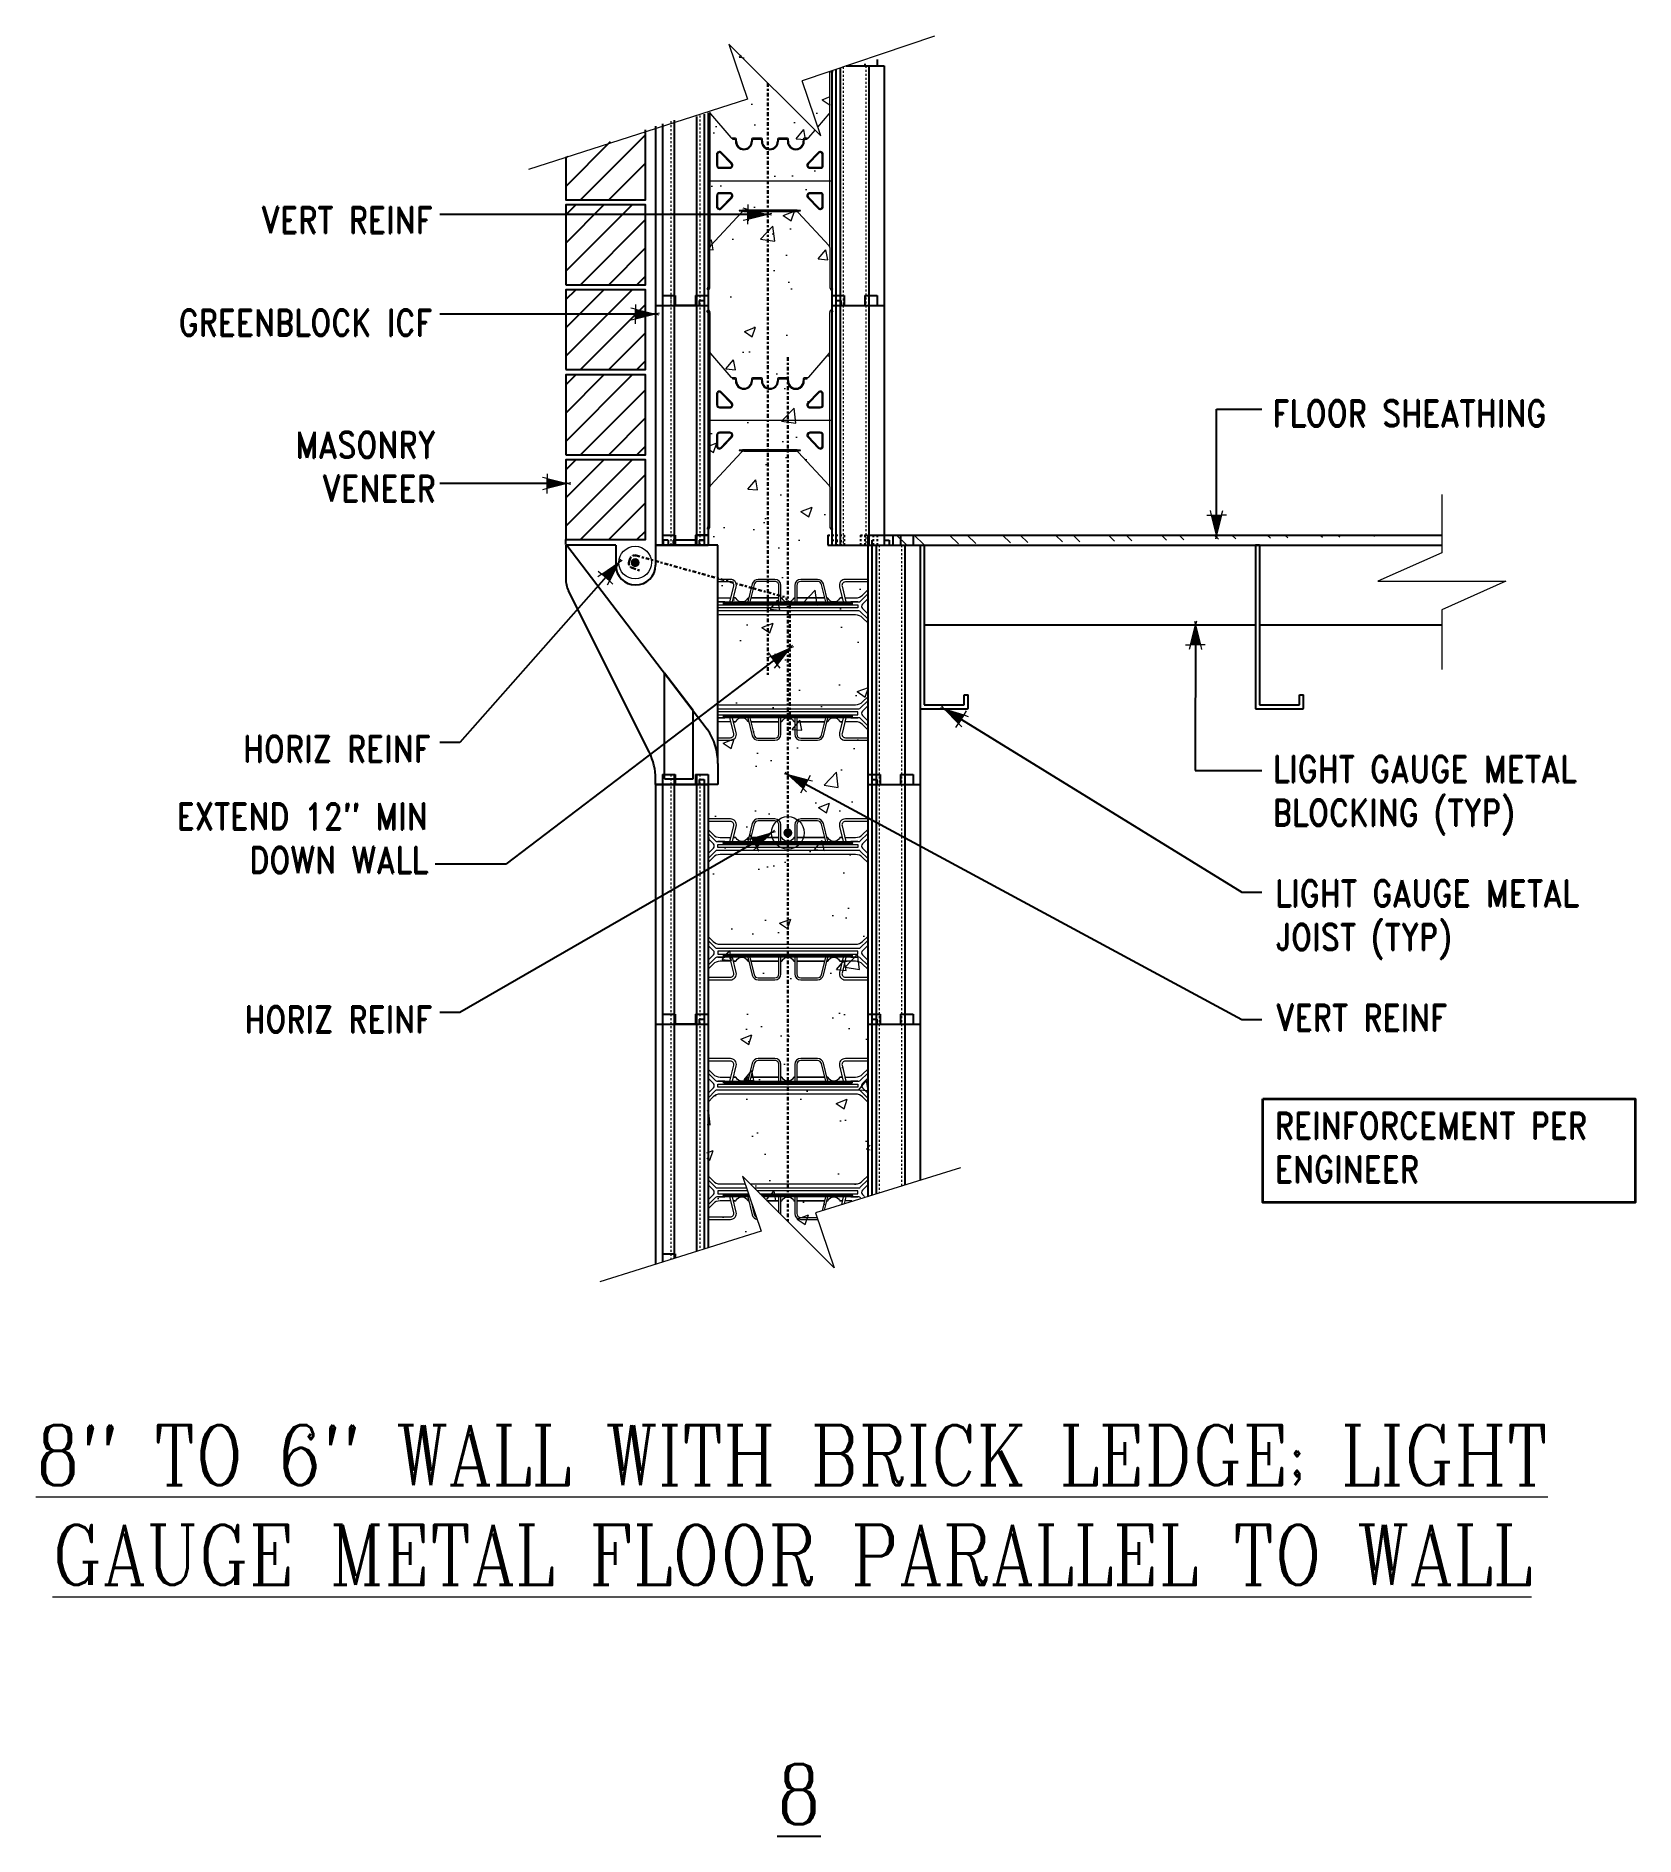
# Model space of a CAD drawing. Header units: inches. Extents: x -41.8 to 38.3, y 116.3 to 206.5.
import ezdxf

# ---------------------------------------------------------------- set-up
doc = ezdxf.new("R2010")
doc.units = ezdxf.units.IN
doc.header["$MEASUREMENT"] = 0
for name, pattern in [('CENTER', [2, 1.25, -0.25, 0.25, -0.25]), ('DASHED2', [0.375, 0.25, -0.125]), ('HIDDEN', [0.375, 0.25, -0.125]), ('HIDDEN2', [0.1875, 0.125, -0.0625])]:
    doc.linetypes.add(name, pattern=pattern)
doc.layers.get('Defpoints').update_dxf_attribs({"color": 252})
for name, color, linetype, lineweight in [('A2 Hatch', 8, 'Continuous', 9), ('A4 medium', 7, 'Continuous', 35), ('DETAILS', 7, 'Continuous', 13), ('DIM', 3, 'Continuous', 13), ('REBAR', 2, 'CENTER', 30)]:
    doc.layers.add(name, color=color, linetype=linetype, lineweight=lineweight)
doc.styles.add('ARCTEXT', font='arctext.shx', dxfattribs={"width": 0.85})
doc.styles.add('RomanC', font='romanc.shx', dxfattribs={"width": 0.85, "height": 5})
doc.styles.add('ROMAND', font='romand.shx', dxfattribs={"width": 0.85})
doc.dimstyles.new('ARCTEXT1-4', dxfattribs={"dimtxt": 4, "dimasz": 2, "dimexe": 2, "dimexo": 2, "dimgap": 2, "dimtad": 1, "dimdec": 4, "dimzin": 3, "dimdsep": 46, "dimlunit": 4, "dimtxsty": 'ARCTEXT', "dimblk": 'ARCHTICK', "dimcen": 2, "dimaunit": 1, "dimadec": 0, "dimazin": 0, "dimtfac": 1, "dimtdec": 4, "dimtmove": 2, "dimatfit": 3, "dimldrblk": 'arrow', "dimfxl": 0, "dimtolj": 1, "dimtzin": 0, "dimarcsym": 0})

msp = doc.modelspace()

# ---------------------------------------------------------------- texts
at = {"layer": 'Defpoints', "insert": (-3.612700101926322, 119.9136524275034), "char_height": 3, "width": 90.07999999999998, "attachment_point": 2, "style": 'RomanC'}
msp.add_mtext('{\\L8\\P}\\P            ', dxfattribs=at)
at = {"layer": 'DIM', "color": 3, "char_height": 1.3125, "style": 'ROMAND'}
for s, insert, width, attachment_point in [('VERT REINF ', (-21.95329257756342, 197.9127720248971), 22.68954545454545, 3), ('GREENBLOCK ICF', (-21.96840120005393, 192.7766929014651), 22.68954545454545, 3), ('FLOOR SHEATHING ', (20.10048866030453, 188.2265946024718), 22.68954545454545, 1), ('MASONRY \\PVENEER ', (-21.80827757852924, 186.6532797689074), 22.68954545454545, 3), ('HORIZ REINF ', (-22.04523184550956, 171.4251074409456), 22.68954545454545, 3), ('LIGHT GAUGE METAL \\PBLOCKING (TYP)', (20.12278515357363, 170.4176224311077), 22.68954545454545, 1), ('EXTEND 12" MIN DOWN WALL ', (-22.20562721028503, 168.0466218737088), 16.76304758821954, 3), ('LIGHT GAUGE METAL \\PJOIST (TYP)', (20.22927839196606, 164.1839837116149), 22.68954545454545, 1), ('HORIZ REINF ', (-21.97456061575897, 157.875387536903), 22.68954545454545, 3), ('VERT REINF ', (20.26186340615138, 157.9651295693993), 22.68954545454545, 1), ('REINFORCEMENT PER ENGINEER', (20.22530700176364, 152.5471122848917), 22.17808921814139, 1)]:
    msp.add_mtext(s, dxfattribs=dict(at, insert=insert, width=width, attachment_point=attachment_point))
at = {"layer": 'DIM', "insert": (-3.9581270157137, 136.8948219463873), "char_height": 3, "width": 90.07999999999998, "attachment_point": 2, "style": 'ARCTEXT'}
msp.add_mtext('{\\Fromanc.shx|c0;\\L8" TO 6" WALL WITH BRICK LEDGE; LIGHT GAUGE METAL FLOOR PARALLEL TO WALL}\\P\\P         ', dxfattribs=at)

# ---------------------------------------------------------------- blocks, each defined once
blk = doc.blocks.new('_ArchTick')
at = {"color": 0, "linetype": 'ByBlock', "const_width": 0.15}
blk.add_lwpolyline([(-0.5, -0.5), (0.5, 0.5)], dxfattribs=at)
blk = doc.blocks.new('arrow')
at = {"layer": 'DIM'}
blk.add_hatch(color=253, dxfattribs=at).paths.add_polyline_path([(-2, 0.5), (-2, -0.5), (0, 0)])
at = {"layer": 'DIM', "lineweight": 9}
for points in [[(-2, 0.9831764405007561), (-2, 0.5), (-2.46875, 0.6171875)], [(0.3742552490839444, 0.0935638122700766), (0, 0)], [(0.3742552490839444, -0.0935638122700766), (0, 0)], [(-2, -0.9831764405007561), (-2, -0.5), (-2.46875, -0.6171875)]]:
    blk.add_lwpolyline(points, dxfattribs=at)
at = {"layer": 'DIM', "lineweight": 15}
blk.add_lwpolyline([(0, 0), (-2, -0.5), (-2, 0.5), (0, 0)], dxfattribs=at)

# ---------------------------------------------------------------- hatches: boundary and pattern name
at = {"ltscale": 0.15}
h = msp.add_hatch(dxfattribs=at)
h.set_pattern_fill('ANSI31', color=256, scale=8, style=0)
h.set_pattern_definition([(45, (-3296.854838796428, 537.7554713783111), (-0.7071067811865475, 0.7071067811865476), [])])
h.paths.add_polyline_path([(-15.28991684652604, 194.0163280387719), (-11.28991684652604, 194.0163280387719), (-11.28991684652604, 198.0163280387719), (-15.28991684652604, 198.0163280387719)])
h = msp.add_hatch(dxfattribs=at)
h.set_pattern_fill('ANSI31', color=256, scale=8, style=0)
h.set_pattern_definition([(45, (-3296.854838796428, 533.5054713783111), (-0.7071067811865475, 0.7071067811865476), [])])
h.paths.add_polyline_path([(-15.28991684652604, 189.7663280387719), (-11.28991684652604, 189.7663280387719), (-11.28991684652604, 193.7663280387719), (-15.28991684652604, 193.7663280387719)])
h = msp.add_hatch(dxfattribs=at)
h.set_pattern_fill('ANSI31', color=256, scale=8, style=0)
h.set_pattern_definition([(45, (-3296.854838796428, 529.2361354648417), (-0.7071067811865475, 0.7071067811865476), [])])
h.paths.add_polyline_path([(-15.28991684652604, 185.4969921253028), (-11.28991684652604, 185.4969921253028), (-11.28991684652604, 189.4969921253028), (-15.28991684652604, 189.4969921253028)])
h = msp.add_hatch(dxfattribs=at)
h.set_pattern_fill('ANSI31', color=256, scale=8, style=0)
h.set_pattern_definition([(45, (-3296.854838796428, 524.9861354648417), (-0.7071067811865475, 0.7071067811865476), [])])
h.paths.add_polyline_path([(-15.28991684652604, 181.2469921253028), (-11.28991684652604, 181.2469921253028), (-11.28991684652604, 185.2469921253028), (-15.28991684652604, 185.2469921253028)])
at = {"layer": 'A2 Hatch', "ltscale": 0.15}
h = msp.add_hatch(dxfattribs=at)
h.set_pattern_fill('AR-CONC', color=256, scale=0.8, style=0)
h.set_pattern_definition([(49.99999999999999, (-3089.906327510712, 619.3390840310615), (5.738081460806028, -0.5020170798607609), [0.6000000000000001, -6.600000000000001]), (355, (-3089.906327510712, 619.3390840310615), (-1.110010668904, 6.017537069600095), [0.48, -5.28]), (100.451445, (-3089.428154070713, 619.2972493110615), (4.628070721834346, 5.515519971367574), [0.5099215199999992, -5.609136895999993]), (46.18420000000001, (-3089.906327510712, 620.9390840310615), (8.537928389005156, -1.324152114632145), [0.9, -9.9]), (96.63564499999995, (-3089.194833550713, 620.8287375750615), (7.477295523824225, 7.792948839860111), [0.7648823039999995, -8.413703999999992]), (351.1842, (-3089.906327510712, 620.9390840310615), (7.477295561069018, 7.792948807402597), [0.7200000000000001, -7.920000000000001]), (21, (-3089.106327510713, 620.5390840310615), (4.775256416947694, -3.220951125322711), [0.6000000000000001, -6.600000000000001]), (326.0000000000001, (-3089.106327510713, 620.5390840310615), (1.946522655372654, 5.801200360374825), [0.48, -5.28]), (71.45144499999999, (-3088.708389646713, 620.2706711830615), (6.72177900213097, 2.580249252953296), [0.5099215200000001, -5.609136896]), (37.50000000000001, (-3089.906327510712, 619.3390840310615), (0.09727884253832536, 2.663150830650492), [0, -5.216, 0, -5.36, 0, -5.300000000000001]), (7.499999999999999, (-3089.906327510712, 619.3390840310615), (2.104556299537189, 3.155293695058882), [0, -3.056, 0, -5.096, 0, -2.02]), (327.5, (-3091.690327510713, 619.3390840310615), (4.270579489379273, -0.1804389738750384), [0, -2, 0, -6.24, 0, -8.28]), (317.5, (-3092.490327510713, 619.3390840310615), (4.66548935473909, 0.8008398586585411), [0, -2.6, 0, -4.144, 0, -5.88])])
h.paths.add_polyline_path([(-6.050642904424905, 203.2523136034897), (-8.037062458307929, 202.5786340577629), (-8.237062458305019, 145.5628420416897), (-5.367102005714997, 146.5361679688208), (-6.303145022516702, 149.2961955867636), (-1.706950944804277, 144.7000015090507), (-2.642993961604162, 147.4600291269935), (-0.0370624583061101, 148.3438115826716), (-0.04135974580415791, 180.9257268738106), (-2.041359745802339, 180.9257268738088), (-2.041359745805977, 204.612032426086), (-3.32653486031225, 204.1761747616624), (-2.390491843512365, 201.4161471437194), (-6.98668592122479, 206.0123412214321)])
h = msp.add_hatch(dxfattribs=at)
h.set_pattern_fill('ANSI32', color=256, scale=5, angle=90, style=0)
h.set_pattern_definition([(135, (-3244.943183699926, 521.4947870350961), (-1.325825214724777, -1.325825214724776), []), (135, (-3244.943183699926, 522.3786705100961), (-1.325825214724777, -1.325825214724776), [])])
edge = h.paths.add_edge_path()
edge.add_line((1.21008315347396, 181.4776562118295), (28.58810494485303, 181.4776562118295))
edge.add_line((1.21008315347396, 180.9776562118295), (28.5881504223548, 180.9776562118295))
edge.add_line((28.58810494485303, 181.4776562118295), (28.58810494485303, 180.9776562118295))
edge.add_line((1.21008315347396, 181.4776562118295), (1.21008315347396, 180.9776562118295))
h = msp.add_hatch(color=256, dxfattribs=at)
edge = h.paths.add_edge_path()
edge.add_arc((-11.81355641626354, 180.0983738772636), 0.2243383222039483, 0, 360)
h = msp.add_hatch(color=256, dxfattribs=at)
edge = h.paths.add_edge_path()
edge.add_arc((-4.16491684652604, 166.5615470192151), 0.2243383222039483, 0, 360)

# ---------------------------------------------------------------- linework, layer by layer
at = {"color": 1}
for p, q in [((-1.964916846528951, 204.7332476828651), (-1.964916846525313, 192.9776562118334)), ((-1.764916846524585, 204.8010762082554), (-1.764916846526404, 192.9776562118334)), ((-1.549916846526258, 204.8739918730496), (-1.549916846526258, 192.9776562118334)), ((-1.244250939187197, 204.9776562118336), (0.6600831534746874, 204.9776562118334)), ((-0.5192141340244518, 205.011582956728), (-0.5192141340244518, 204.9776562118295)), ((-0.3149168465238574, 205.0808688754885), (-0.3149168465256764, 204.9776562118334)), ((-0.1049168465265495, 204.9776562118334), (-0.1049168465265495, 192.9776562118334)), ((0.3100831534743236, 205.2928330173315), (0.3100831534743236, 204.9776562118334)), ((0.6600831534746874, 204.9776562118334), (0.6600831534746874, 192.9776562118334)), ((-10.43991684652568, 202.0709780613163), (-10.43991684652568, 192.9776562118334)), ((-9.864916846526768, 202.2659850718121), (-9.864916846526768, 192.9776562118334)), ((-8.739916846526768, 202.4355563852864), (-8.739916846526768, 192.9776562118334)), ((-8.364916846526768, 202.5627348703927), (-8.364916846526768, 192.9776562118334)), ((-8.16491684652604, 202.6305633957822), (-8.16491684652604, 192.9776562118334)), ((-10.78991684652604, 201.9522781418841), (-10.78991684652604, 192.9776562118334)), ((-10.78991684652604, 192.9776562118334), (-10.78991684652604, 180.9776562118334)), ((-10.78991684652604, 192.9776562118334), (-8.614916846526768, 192.9776562118334)), ((-10.78991684652604, 192.9776562118334), (-8.16491684652604, 192.9776562118334)), ((-10.43991684652568, 193.4776562118334), (-9.814916846525676, 193.4776562118334)), ((-10.43991684652568, 193.4776562118334), (-10.43991684652568, 180.9776562118334)), ((-9.864916846526768, 193.4776562118334), (-9.864916846526768, 180.9776562118334)), ((-8.739916846526768, 192.9776562118334), (-9.864916846526768, 192.9776562118334)), ((-9.814916846525676, 193.4776562118334), (-9.814916846525676, 192.9776562118334)), ((-8.78991684652604, 193.4776562118334), (-8.78991684652604, 192.9776562118334)), ((-8.78991684652604, 193.4776562118334), (-8.16491684652604, 193.4776562118334)), ((-8.739916846526768, 193.4776562118334), (-8.739916846526768, 180.9776562118334)), ((-8.614916846526768, 193.2276562118334), (-8.614916846526768, 192.9776562118334)), ((-8.614916846526768, 193.2276562118334), (-8.364916846526768, 193.2276562118334)), ((-8.364916846526768, 193.2276562118334), (-8.364916846526768, 180.9776562118334)), ((-8.364916846526768, 192.9776562118334), (-8.16491684652604, 192.9776562118334)), ((-8.16491684652604, 193.4776562118334), (-8.16491684652604, 180.9776562118334)), ((-8.16491684652604, 193.4776562118334), (-8.16491684652604, 192.9776562118334)), ((-1.964916846527132, 193.4776562118334), (-1.964916846525313, 180.9776562118334)), ((-1.964916846527132, 193.4776562118334), (-1.339916846527132, 193.4776562118334)), ((-1.964916846525313, 193.4776562118336), (-1.964916846525313, 192.9776562118334)), ((-1.964916846527132, 192.9776562118334), (-1.764916846526404, 192.9776562118334)), ((-1.964916846525313, 192.9776562118334), (0.6600831534746874, 192.9776562118334)), ((-1.764916846526404, 193.2276562118334), (-1.764916846526404, 180.9776562118334)), ((-1.764916846526404, 193.2276562118334), (-1.514916846526404, 193.2276562118334)), ((-1.549916846526258, 192.9776562118334), (0.6600831534746874, 192.9776562118334)), ((-1.549916846526258, 192.9776562118334), (-1.549916846526258, 180.9776562118334)), ((-1.514916846526404, 193.2276562118334), (-1.514916846526404, 192.9776562118334)), ((-1.339916846527132, 193.4776562118336), (-1.339916846527132, 192.9776562118334)), ((-0.3149168465256764, 193.4776562118334), (-0.3149168465256764, 192.9776562118334)), ((-0.3149168465256764, 193.4776562118334), (0.3100831534743236, 193.4776562118334)), ((-0.1049168465265495, 192.9776562118334), (-0.1049168465265495, 180.9776562118334)), ((0.3100831534743236, 193.4776562118334), (0.3100831534743236, 192.9776562118334)), ((0.6600831534746874, 192.9776562118334), (0.6600831534746874, 180.9776562118334)), ((-10.43991684652568, 181.4776562118295), (-9.814916846525676, 181.4776562118295)), ((-10.41491684652604, 181.2276562118336), (-10.41491684652604, 180.9776562118336)), ((-10.16491684652604, 181.2276562118336), (-10.41491684652604, 181.2276562118336)), ((-10.16491684652604, 181.2276562118336), (-10.16491684652604, 180.9776562118336)), ((-8.78991684652604, 181.2276562118336), (-9.91491684652604, 181.2276562118336)), ((-9.91491684652604, 181.2276562118336), (-9.91491684652604, 180.9776562118336)), ((-9.814916846525676, 181.4776562118295), (-9.814916846525676, 180.9776562118295)), ((-8.78991684652604, 181.4776562118295), (-8.78991684652604, 180.9776562118295)), ((-8.78991684652604, 181.4776562118295), (-8.16491684652604, 181.4776562118295)), ((-8.78991684652604, 181.4776562118336), (-8.78991684652604, 180.9776562118336)), ((-8.16491684652604, 181.4776562118336), (-8.78991684652604, 181.4776562118336)), ((-8.614916846526768, 181.2276562118295), (-8.614916846526768, 180.9776562118295)), ((-8.614916846526768, 181.2276562118295), (-8.364916846526768, 181.2276562118295)), ((-8.614916846526768, 181.2276562118334), (-8.614916846526768, 180.9776562118334)), ((-8.364916846526768, 181.2276562118334), (-8.614916846526768, 181.2276562118334)), ((-8.364916846526768, 181.2276562118334), (-8.364916846526768, 180.9776562118334)), ((-8.16491684652604, 181.4776562118295), (-8.16491684652604, 180.9776562118295)), ((-8.16491684652604, 181.4776562118336), (-8.16491684652604, 180.9776562118334)), ((-8.16491684652604, 181.4776562118334), (-8.16491684652604, 180.9776562118334)), ((-2.169214134024088, 181.4776562118295), (-2.169214134024088, 180.9776562118295)), ((-1.964916846525313, 181.4776562118336), (-1.964916846525313, 180.9776562118334)), ((-0.1649168465260402, 181.4776562118295), (-0.1649168465260402, 168.9776562118295)), ((0.03508315347468738, 181.2276562118295), (0.03508315347468738, 168.9776562118295)), ((0.4600831534739598, 181.4776562118295), (1.08508315347396, 181.4776562118295)), ((0.6600831534746874, 181.2276562118295), (0.9100831534746874, 181.2276562118295)), ((0.9100831534746874, 181.2276562118295), (0.9100831534746874, 180.9776562118295)), ((1.08508315347396, 181.4776562118295), (1.08508315347396, 180.9776562118295)), ((1.485083153475415, 181.4776562118295), (1.485083153475415, 180.9776562118295)), ((1.485083153475415, 181.4776562118295), (2.110083153475415, 181.4776562118295)), ((2.110083153475415, 181.4776562118295), (2.110083153475415, 180.9776562118295)), ((-15.28991684652604, 180.9776562118334), (-15.28991684652604, 179.2996082450763)), ((-12.78991684652604, 180.9776562118334), (-15.28991684652604, 180.9776562118334)), ((-15.23436129097129, 180.9776562118334), (-8.200806949505505, 171.7493379601231)), ((-12.78991684652604, 180.9776562118334), (-12.78991684652604, 179.9776562118332)), ((-10.78991684652604, 180.9776562118295), (-8.614916846526768, 180.9776562118295)), ((-10.78991684652604, 180.9776562118295), (-8.16491684652604, 180.9776562118295)), ((-7.66491684652604, 180.9776562118334), (-10.78991684652604, 180.9776562118334)), ((-10.78991684652604, 180.9776562118334), (-10.78991684652604, 179.9776562118332)), ((-10.78991684652604, 180.9776562118334), (-8.16491684652604, 180.9776562118334)), ((-8.739916846526768, 180.9776562118295), (-9.864916846526768, 180.9776562118295)), ((-8.364916846526768, 180.9776562118295), (-8.16491684652604, 180.9776562118295)), ((-7.66491684652604, 170.0381505316363), (-7.66491684652604, 180.9776562118334)), ((-2.169214134024088, 180.9776562118295), (0.455785865975912, 180.9776562118295)), ((-1.964916846525313, 180.9776562118334), (0.6600831534746874, 180.9776562118334)), ((0.2500831534748329, 180.9776562118295), (2.46008315347396, 180.9776562118295)), ((0.2500831534748329, 180.9776562118295), (0.2500831534748329, 168.9776562118295)), ((0.4600831534739598, 180.9776562118295), (0.6600831534746874, 180.9776562118295)), ((1.695083153474542, 180.9776562118295), (1.695083153474542, 168.9776562118295)), ((2.46008315347396, 180.9776562118295), (2.46008315347396, 168.9776562118295)), ((-11.1084461875212, 170.6125738421465), (-15.15779910429004, 178.684061229083)), ((-10.33991684652531, 169.267317322041), (-10.33991684652895, 174.5559398496855)), ((-8.91491684652604, 172.6862800915787), (-10.33991684652713, 174.5559398496857)), ((-8.91491684652604, 169.267317322041), (-8.91491684652604, 172.6862800915787)), ((-7.66491684652604, 170.0381505316363), (-7.66491684652604, 168.9776562118334)), ((-10.78991684652604, 168.9776562118334), (-10.78991684652604, 169.2673173220362)), ((-10.78991684652604, 168.9776562118295), (-8.16491684652604, 168.9776562118295)), ((-10.78991684652604, 168.9776562118295), (-10.78991684652604, 156.9776562118295)), ((-10.78991684652604, 168.9776562118295), (-8.614916846526768, 168.9776562118295)), ((-7.66491684652604, 168.9776562118334), (-10.78991684652604, 168.9776562118295)), ((-10.43991684652568, 169.4776562118295), (-9.814916846525676, 169.4776562118295)), ((-10.43991684652568, 169.4776562118295), (-10.43991684652568, 156.9776562118295)), ((-10.33991684652531, 169.267317322041), (-8.91491684652604, 169.267317322041)), ((-9.864916846526768, 169.4776562118295), (-9.864916846526768, 156.9776562118295)), ((-8.739916846526768, 168.9776562118295), (-9.864916846526768, 168.9776562118295)), ((-9.814916846525676, 169.4776562118295), (-9.814916846525676, 168.9776562118295)), ((-8.78991684652604, 169.4776562118295), (-8.78991684652604, 168.9776562118295)), ((-8.78991684652604, 169.4776562118295), (-8.16491684652604, 169.4776562118295)), ((-8.739916846526768, 169.4776562118295), (-8.739916846526768, 156.9776562118295)), ((-8.614916846526768, 169.2276562118295), (-8.614916846526768, 168.9776562118295)), ((-8.614916846526768, 169.2276562118295), (-8.364916846526768, 169.2276562118295)), ((-8.364916846526768, 169.2276562118295), (-8.364916846526768, 156.9776562118295)), ((-8.364916846526768, 168.9776562118295), (-8.16491684652604, 168.9776562118295)), ((-8.16491684652604, 169.4776562118295), (-8.16491684652604, 156.9776562118295)), ((-0.1649168465260402, 169.4776562118295), (-0.1649168465260402, 156.9776562118295)), ((-0.1649168465260402, 169.4776562118295), (0.4600831534739598, 169.4776562118295)), ((-0.1649168465260402, 168.9776562118295), (2.46008315347396, 168.9776562118295)), ((-0.1649168465260402, 168.9776562118295), (0.03508315347468738, 168.9776562118295)), ((0.03508315347468738, 169.2276562118295), (0.03508315347468738, 156.9776562118295)), ((0.03508315347468738, 169.2276562118295), (0.2850831534746874, 169.2276562118295)), ((0.2500831534748329, 168.9776562118295), (2.46008315347396, 168.9776562118295)), ((0.2500831534748329, 168.9776562118295), (0.2500831534748329, 156.9776562118295)), ((0.2850831534746874, 169.2276562118295), (0.2850831534746874, 168.9776562118295)), ((0.4600831534739598, 169.4776562118295), (0.4600831534739598, 168.9776562118295)), ((1.485083153475415, 169.4776562118295), (1.485083153475415, 168.9776562118295)), ((1.485083153475415, 169.4776562118295), (2.110083153475415, 169.4776562118295)), ((1.695083153474542, 168.9776562118295), (1.695083153474542, 156.9776562118295)), ((2.110083153475415, 169.4776562118295), (2.110083153475415, 168.9776562118295)), ((2.46008315347396, 168.9776562118295), (2.46008315347396, 156.9776562118295)), ((-10.78991684652604, 156.9776562118295), (-8.16491684652604, 156.9776562118295)), ((-10.78991684652604, 156.9776562118295), (-10.78991684652604, 144.9488133275227)), ((-10.78991684652604, 156.9776562118295), (-8.614916846526768, 156.9776562118295)), ((-10.43991684652568, 157.4776562118295), (-9.814916846525676, 157.4776562118295)), ((-10.43991684652568, 157.4776562118295), (-10.43991684652568, 145.0583427570564)), ((-9.864916846526768, 157.4776562118295), (-9.864916846526768, 145.2382839627185)), ((-8.739916846526768, 156.9776562118295), (-9.864916846526768, 156.9776562118295)), ((-9.814916846525676, 157.4776562118295), (-9.814916846525676, 156.9776562118295)), ((-8.78991684652604, 157.4776562118295), (-8.78991684652604, 156.9776562118295)), ((-8.78991684652604, 157.4776562118295), (-8.16491684652604, 157.4776562118295)), ((-8.739916846526768, 157.4776562118295), (-8.739916846524949, 145.590342843363)), ((-8.614916846526768, 157.2276562118295), (-8.614916846526768, 156.9776562118295)), ((-8.614916846526768, 157.2276562118295), (-8.364916846526768, 157.2276562118295)), ((-8.364916846526768, 157.2276562118295), (-8.364916846524949, 145.7076958035775)), ((-8.364916846526768, 156.9776562118295), (-8.16491684652604, 156.9776562118295)), ((-8.16491684652604, 157.4776562118295), (-8.16491684652604, 145.7702840490251)), ((-0.1649168465260402, 157.4776562118295), (-0.1649168465260402, 148.3372876918697)), ((-0.1649168465260402, 157.4776562118295), (0.4600831534739598, 157.4776562118295)), ((-0.1649168465260402, 156.9776562118295), (2.46008315347396, 156.9776562118295)), ((-0.1649168465260402, 156.9776562118295), (0.03508315347468738, 156.9776562118295)), ((0.03508315347468738, 157.2276562118295), (0.03508315347468738, 148.3992704469686)), ((0.03508315347468738, 157.2276562118295), (0.2850831534746874, 157.2276562118295)), ((0.2500831534748329, 156.9776562118295), (2.46008315347396, 156.9776562118295)), ((0.2500831534748329, 156.9776562118295), (0.2500831534748329, 148.4659019086996)), ((0.2850831534746874, 157.2276562118295), (0.2850831534746874, 156.9776562118295)), ((0.4600831534739598, 157.4776562118295), (0.4600831534739598, 156.9776562118295)), ((1.485083153475415, 157.4776562118295), (1.485083153475415, 156.9776562118295)), ((1.485083153475415, 157.4776562118295), (2.110083153475415, 157.4776562118295)), ((1.695083153474542, 156.9776562118295), (1.695083153474542, 148.9137273142865)), ((2.110083153475415, 157.4776562118295), (2.110083153475415, 156.9776562118295)), ((2.46008315347396, 156.9776562118295), (2.46008315347396, 149.1508113525381)), ((-10.43991684652568, 145.4776562118295), (-9.814916846525676, 145.4776562118295)), ((-9.814916846525676, 145.4776562118295), (-9.814916846525676, 145.2539310240809))]:
    msp.add_line(p, q, dxfattribs=at)
at = {"ltscale": 0.15}
for p, q in [((-15.28991684652604, 198.9410329659711), (-13.04267952240073, 201.1882702900948)), ((-14.55040821135074, 198.2663280387717), (-11.28991684652604, 201.526819403598)), ((-15.28991684652604, 200.3552465283442), (-15.18264741871783, 200.4625159561522)), ((-13.13619464897741, 198.2663280387717), (-11.28991684652604, 200.1126058412246)), ((-9.814916846525676, 192.9776562118334), (-8.78991684652604, 192.9776562118334)), ((-15.28991684652604, 180.9969921253028), (-15.28991684652604, 181.2469921253028)), ((-0.169214134024088, 181.4776562118295), (28.58810494485303, 181.4776562118295)), ((-9.814916846525676, 180.9776562118295), (-8.78991684652604, 180.9776562118295)), ((2.46008315347396, 180.9776562118295), (28.5881504223548, 180.9776562118295)), ((2.660083153472868, 180.9776562118295), (2.660083153472868, 172.9776562118295)), ((19.46048732971437, 180.9776562118295), (19.26048732971364, 180.9776562118295)), ((19.26048732971364, 180.9776562118295), (19.26048732971364, 172.7976562118292)), ((19.46048732971437, 180.9776562118295), (19.46048732971437, 172.9776562118295)), ((2.660083153472868, 176.9776562118295), (19.26048732971364, 176.9776562118295)), ((19.46048732971437, 176.9776562118295), (28.58851424237443, 176.9776562118295)), ((4.660083153472868, 172.9776562118295), (4.660083153472868, 173.4776562118295)), ((4.660083153472868, 173.4776562118295), (4.860083153471777, 173.4776562118295)), ((4.860083153473596, 172.7976562118292), (4.860083153473596, 173.4776562118295)), ((21.46048732971437, 172.9776562118295), (21.46048732971437, 173.4776562118295)), ((21.46048732971437, 173.4776562118295), (21.66048732971328, 173.4776562118295)), ((21.66048732971328, 172.7976562118292), (21.66048732971328, 173.4776562118295)), ((2.46008315347396, 172.7776562118293), (4.840083153473159, 172.7776562118293)), ((2.660083153472868, 172.9776562118295), (4.660083153472868, 172.9776562118295)), ((2.660083153472868, 172.9776562118295), (4.660083153472868, 172.9776562118295)), ((19.28048732971408, 172.7776562118293), (21.64048732971466, 172.7776562118293)), ((19.46048732971437, 172.9776562118295), (21.46048732971437, 172.9776562118295)), ((19.46048732971437, 172.9776562118295), (21.46048732971437, 172.9776562118295)), ((-9.814916846525676, 168.9776562118295), (-8.78991684652604, 168.9776562118295)), ((-9.814916846525676, 156.9776562118295), (-8.78991684652604, 156.9776562118295))]:
    msp.add_line(p, q, dxfattribs=at)
at = {"color": 1, "linetype": 'HIDDEN', "ltscale": 0.02}
for p, q in [((-10.43991684652568, 193.4776562118334), (-9.814916846525676, 193.4776562118334)), ((-10.43991684652568, 193.4776562118334), (-10.43991684652568, 192.9776562118334)), ((-9.814916846525676, 193.4776562118334), (-9.814916846525676, 192.9776562118334)), ((-8.78991684652604, 193.4776562118334), (-8.78991684652604, 192.9776562118334)), ((-8.78991684652604, 193.4776562118334), (-8.16491684652604, 193.4776562118334)), ((-1.964916846525313, 193.4776562118336), (-1.339916846525313, 193.4776562118336)), ((-1.764916846524585, 193.2276562118336), (-1.764916846524585, 192.9776562118334)), ((-1.764916846524585, 193.2276562118336), (-1.514916846524585, 193.2276562118336)), ((-1.514916846524585, 193.2276562118336), (-1.514916846524585, 192.9776562118336)), ((-1.339916846525313, 193.4776562118336), (-1.339916846525313, 192.9776562118336)), ((-0.3149168465238574, 193.4776562118336), (-0.3149168465238574, 192.9776562118336)), ((-0.3149168465238574, 193.4776562118336), (0.3100831534761426, 193.4776562118336)), ((0.3100831534761426, 193.4776562118336), (0.3100831534761426, 192.9776562118336)), ((-10.43991684652568, 181.4776562118295), (-9.814916846525676, 181.4776562118295)), ((-10.43991684652568, 181.4776562118295), (-10.43991684652568, 180.9776562118295)), ((-10.43991684652568, 181.4776562118334), (-9.814916846525676, 181.4776562118334)), ((-10.43991684652568, 181.4776562118334), (-10.43991684652568, 180.9776562118334)), ((-9.814916846525676, 181.4776562118295), (-9.814916846525676, 180.9776562118295)), ((-9.814916846525676, 181.4776562118334), (-9.814916846525676, 180.9776562118334)), ((-8.78991684652604, 181.4776562118295), (-8.78991684652604, 180.9776562118295)), ((-8.78991684652604, 181.4776562118295), (-8.16491684652604, 181.4776562118295)), ((-8.78991684652604, 181.4776562118334), (-8.78991684652604, 180.9776562118334)), ((-8.78991684652604, 181.4776562118334), (-8.16491684652604, 181.4776562118334)), ((-2.169214134024088, 181.4776562118295), (-1.544214134024088, 181.4776562118295)), ((-1.96921413402336, 181.2276562118295), (-1.96921413402336, 180.9776562118295)), ((-1.96921413402336, 181.2276562118295), (-1.71921413402336, 181.2276562118295)), ((-1.964916846525313, 181.4776562118336), (-1.339916846525313, 181.4776562118336)), ((-1.764916846524585, 181.2276562118336), (-1.764916846524585, 180.9776562118334)), ((-1.764916846524585, 181.2276562118336), (-1.514916846524585, 181.2276562118336)), ((-1.71921413402336, 181.2276562118295), (-1.71921413402336, 180.9776562118295)), ((-1.544214134024088, 181.47765621183), (-1.544214134024088, 180.9776562118295)), ((-1.514916846524585, 181.2276562118336), (-1.514916846524585, 180.9776562118336)), ((-1.339916846525313, 181.4776562118336), (-1.339916846525313, 180.9776562118336)), ((-0.5192141340226328, 181.4776562118295), (-0.5192141340226328, 180.9776562118295)), ((-0.5192141340226328, 181.4776562118295), (0.1057858659773672, 181.4776562118295)), ((-0.3149168465238574, 181.4776562118336), (-0.3149168465238574, 180.9776562118336)), ((-0.3149168465238574, 181.4776562118336), (0.3100831534761426, 181.4776562118336)), ((0.1057858659773672, 181.4776562118295), (0.1057858659773672, 180.9776562118295)), ((0.3100831534761426, 181.4776562118336), (0.3100831534761426, 180.9776562118336)), ((-10.43991684652568, 169.4776562118295), (-9.814916846525676, 169.4776562118295)), ((-9.814916846525676, 169.4776562118295), (-9.814916846525676, 168.9776562118295)), ((-8.78991684652604, 169.4776562118295), (-8.78991684652604, 168.9776562118295)), ((-8.78991684652604, 169.4776562118295), (-8.16491684652604, 169.4776562118295)), ((-0.1649168465242212, 169.4776562118295), (0.4600831534757788, 169.4776562118295)), ((0.4600831534757788, 169.47765621183), (0.4600831534757788, 168.9776562118295)), ((1.485083153475415, 169.4776562118295), (1.485083153475415, 168.9776562118295)), ((1.485083153475415, 169.4776562118295), (2.110083153475415, 169.4776562118295)), ((2.110083153475415, 169.4776562118295), (2.110083153475415, 168.9776562118295)), ((-10.43991684652568, 157.4776562118295), (-9.814916846525676, 157.4776562118295)), ((-9.814916846525676, 157.4776562118295), (-9.814916846525676, 156.9776562118295)), ((-8.78991684652604, 157.4776562118295), (-8.78991684652604, 156.9776562118295)), ((-8.78991684652604, 157.4776562118295), (-8.16491684652604, 157.4776562118295)), ((-0.1649168465242212, 157.4776562118295), (0.4600831534757788, 157.4776562118295)), ((0.4600831534757788, 157.47765621183), (0.4600831534757788, 156.9776562118295)), ((1.485083153475415, 157.4776562118295), (1.485083153475415, 156.9776562118295)), ((1.485083153475415, 157.4776562118295), (2.110083153475415, 157.4776562118295)), ((2.110083153475415, 157.4776562118295), (2.110083153475415, 156.9776562118295)), ((-10.43991684652568, 145.4776562118295), (-9.814916846525676, 145.4776562118295)), ((-9.814916846525676, 145.4776562118295), (-9.814916846525676, 145.3349787124757))]:
    msp.add_line(p, q, dxfattribs=at)
at = {"ltscale": 0.15}
msp.add_lwpolyline([(-15.28991684652604, 200.426136320614), (-15.28991684652604, 198.2663280387719), (-11.28991684652604, 198.2663280387719), (-11.28991684652604, 201.78270682841)], dxfattribs=at)
for points in [[(-15.28991684652604, 194.0163280387719), (-11.28991684652604, 194.0163280387719), (-11.28991684652604, 198.0163280387719), (-15.28991684652604, 198.0163280387719)], [(-15.28991684652604, 189.7663280387719), (-11.28991684652604, 189.7663280387719), (-11.28991684652604, 193.7663280387719), (-15.28991684652604, 193.7663280387719)], [(-15.28991684652604, 185.4969921253028), (-11.28991684652604, 185.4969921253028), (-11.28991684652604, 189.4969921253028), (-15.28991684652604, 189.4969921253028)], [(-15.28991684652604, 181.2469921253028), (-11.28991684652604, 181.2469921253028), (-11.28991684652604, 185.2469921253028), (-15.28991684652604, 185.2469921253028)]]:
    msp.add_lwpolyline(points, close=True, dxfattribs=at)
at = {"color": 1}
for centre, radius, start, end in [((-11.78991684652604, 179.9776562118332), 0.9999999999997726, 180, 0), ((-13.78991684652604, 179.2996082450763), 1.5, 180, 204.2277453179302), ((-10.66491684652604, 170.038150531637), 3, 359.999999999987, 34.77783136635332), ((-13.78991684652604, 169.2673173220362), 3, 0, 26.64228353948258)]:
    msp.add_arc(centre, radius, start, end, dxfattribs=at)
at = {"ltscale": 0.15}
for centre, start, end in [((4.840083153473159, 172.7976562118292), 270, 0), ((19.28048732971408, 172.7976562118292), 180, 270), ((21.64048732971466, 172.7976562118292), 270, 0)]:
    msp.add_arc(centre, 0.02, start, end, dxfattribs=at)
at = {"layer": 'A2 Hatch', "linetype": 'DASHED2', "ltscale": 0.15}
for p, q in [((-1.389916846526404, 204.9282546933609), (-1.389916846526404, 192.9776562118334)), ((-0.264916846526404, 204.9776562118334), (-0.264916846526404, 192.9776562118334)), ((-10.02491684652662, 202.2117222514999), (-10.02491684652662, 192.9776562118334)), ((-8.579916846526913, 202.4898192055975), (-8.579916846526913, 192.9776562118334)), ((-10.02491684652662, 193.4776562118334), (-10.02491684652662, 180.9776562118334)), ((-8.579916846526913, 193.4776562118334), (-8.579916846526913, 180.9776562118334)), ((-1.389916846526404, 192.9776562118334), (-1.389916846526404, 180.9776562118334)), ((-0.264916846526404, 192.9776562118334), (-0.264916846526404, 180.9776562118334)), ((0.4100831534746874, 180.9776562118295), (0.4100831534746874, 168.9776562118295)), ((1.535083153474687, 180.9776562118295), (1.535083153474687, 168.9776562118295)), ((-10.02491684652662, 169.4776562118295), (-10.02491684652662, 156.9776562118295)), ((-8.579916846526913, 169.4776562118295), (-8.579916846526913, 156.9776562118295)), ((0.4100831534746874, 168.9776562118295), (0.4100831534746874, 156.9776562118295)), ((1.535083153474687, 168.9776562118295), (1.535083153474687, 156.9776562118295)), ((-10.02491684652662, 157.4776562118295), (-10.02491684652662, 145.1882133663603)), ((-8.579916846526913, 157.4776562118295), (-8.579916846526913, 145.6404134397205)), ((0.4100831534746874, 156.9776562118295), (0.4100831534746874, 148.5154881127783)), ((1.535083153474687, 156.9776562118295), (1.535083153474687, 148.8641411102076))]:
    msp.add_line(p, q, dxfattribs=at)
at = {"layer": 'A2 Hatch', "linetype": 'HIDDEN2', "ltscale": 0.15}
for p, q in [((-10.4399168465275, 169.4776562118334), (-10.4399168465275, 168.9776562118334)), ((-9.814916846527495, 169.4776562118334), (-10.4399168465275, 169.4776562118334)), ((-9.814916846527495, 169.4776562118334), (-9.814916846527495, 168.9776562118334)), ((-8.78991684652604, 169.4776562118336), (-8.78991684652604, 168.9776562118334)), ((-8.16491684652604, 169.4776562118334), (-8.78991684652604, 169.4776562118334)), ((-8.16491684652604, 169.4776562118334), (-8.16491684652604, 168.9776562118334))]:
    msp.add_line(p, q, dxfattribs=at)
at = {"layer": 'A2 Hatch', "ltscale": 0.15}
for centre in [(-11.81355641626354, 180.0983738772636), (-4.16491684652604, 166.5615470192151)]:
    msp.add_circle(centre, 0.8157720410317779, dxfattribs=at)
at = {"layer": 'A4 medium', "ltscale": 0.15}
msp.add_lwpolyline([(19.62717006377395, 153.2327407586577), (38.26848527154331, 153.2327407586577), (38.26848527154331, 148.0505483003012), (19.62717006377395, 148.0505483003012)], close=True, dxfattribs=at)
at = {"layer": 'DETAILS', "color": 6, "lineweight": 20}
for p, q in [((-2.058218116715153, 204.6521974224518), (-2.022747133607055, 204.7136349673872)), ((-1.963240396201883, 204.7338162386325), (-1.912529162088987, 204.7045380939664)), ((-1.912529162088987, 204.7045380939664), (-1.958218116714789, 204.6254025032072)), ((-2.064916846527495, 202.6478872405926), (-2.064916846525676, 204.6271974224517)), ((-1.964916846527132, 204.6026562118334), (-1.964916846525313, 193.9049099204594)), ((-1.964916846525313, 204.6004025032071), (-1.964916846525313, 204.5637999628293)), ((-8.16491684652604, 202.6305633957818), (-8.16491684652604, 193.9049099204594)), ((-8.064916846523857, 202.6644776584769), (-8.064916846525676, 202.6478872405926)), ((-8.064916846525676, 202.6478872405926), (-8.064916846527495, 195.886234855597)), ((-8.037062458317024, 202.5786340577738), (-7.019433791019338, 201.3884030290146)), ((-2.667149036292841, 201.9068382083265), (-2.092778114425101, 202.5786340577745)), ((-2.064916846525676, 195.886234855597), (-2.064916846527495, 202.6478872405926)), ((-6.947295058914762, 201.3576562118335), (-6.939916846525676, 201.3576562118335)), ((-6.78991684652604, 201.3576562118335), (-6.947295058914762, 201.3576562118335)), ((-6.939916846525676, 201.3576562118335), (-6.939916846525676, 201.3076562118335)), ((-6.939916846525676, 201.3076562118335), (-6.839916846525313, 201.3076562118335)), ((-6.789916846524221, 201.2576562118334), (-6.78991684652604, 201.2026562118335)), ((-6.739916846524949, 201.2026562118335), (-6.739916846524949, 201.3076562118335)), ((-5.989916846524949, 201.3076562118335), (-5.989916846524949, 201.2026562118333)), ((-5.489916846524949, 201.3576562118335), (-5.939916846525676, 201.3576562118335)), ((-5.939916846525676, 201.2026562118331), (-5.939916846525676, 201.2576562118336)), ((-5.889916846524585, 201.3076562118335), (-5.53991684652604, 201.3076562118335)), ((-5.489916846526768, 201.2576562118334), (-5.489916846526768, 201.2026562118306)), ((-5.439916846525676, 201.2026562118306), (-5.439916846525676, 201.3076562118335)), ((-4.689916846527495, 201.3076562118335), (-4.689916846527495, 201.2026562118306)), ((-4.189916846527495, 201.3576562118335), (-4.639916846528223, 201.3576562118335)), ((-4.639916846526404, 201.2026562118306), (-4.639916846528223, 201.2576562118334)), ((-4.589916846527132, 201.3076562118335), (-4.239916846526768, 201.3076562118335)), ((-4.189916846527495, 201.2576562118336), (-4.189916846527495, 201.2026562118331)), ((-4.139916846528223, 201.2026562118333), (-4.139916846528223, 201.3076562118335)), ((-3.389916846528223, 201.3076562118335), (-3.389916846528223, 201.2026562118335)), ((-3.182538634136591, 201.3576562118335), (-3.339916846528951, 201.3576562118335)), ((-3.339916846527132, 201.2026562118335), (-3.339916846528951, 201.2576562118334)), ((-3.289916846527859, 201.3076562118335), (-3.189916846527495, 201.3076562118335)), ((-3.189916846527495, 201.3076562118335), (-3.189916846527495, 201.3576562118335)), ((-3.189916846527495, 201.3576562118335), (-3.182538634136591, 201.3576562118335)), ((-3.110399902033834, 201.3884030290146), (-2.800794048485415, 201.7505242984926)), ((-7.739916846524949, 200.5386792575694), (-7.739916846524949, 199.9976562118334)), ((-7.689916846523857, 200.5386792575694), (-7.689916846523857, 199.9976562118334)), ((-6.99839599051441, 200.0669093946524), (-7.517778114420736, 200.6079324403884)), ((-6.962326624463032, 200.1015359860617), (-7.481708748369357, 200.6425590317979)), ((-2.648124944683815, 200.6425590317979), (-3.16750706859014, 200.1015359860617)), ((-2.612055578632436, 200.6079324403884), (-3.131437702538761, 200.0669093946524)), ((-2.439916846527495, 199.9976562118334), (-2.439916846529314, 200.5386792575694)), ((-2.389916846528223, 199.9976562118334), (-2.389916846528223, 200.5386792575694)), ((-7.589916846525313, 199.8976562118335), (-7.070534722617168, 199.8976562118335)), ((-7.589916846525313, 199.8476562118335), (-7.070534722617168, 199.8476562118335)), ((-3.059298970434185, 199.8976562118335), (-2.539916846527859, 199.8976562118335)), ((-3.059298970434185, 199.8476562118335), (-2.539916846527859, 199.8476562118335)), ((-8.16491684652604, 199.2276562118334), (-1.964916846527132, 199.2276562118334)), ((-7.739916846524949, 198.4776562118334), (-7.739916846524949, 197.9366331660974)), ((-7.689916846523857, 198.4776562118336), (-7.689916846523857, 197.9366331660974)), ((-7.070534722617168, 198.6276562118335), (-7.589916846525313, 198.6276562118335)), ((-7.070534722617168, 198.5776562118335), (-7.589916846525313, 198.5776562118335)), ((-7.517778114420736, 197.8673799832786), (-6.99839599051441, 198.4084030290146)), ((-7.481708748369357, 197.8327533918691), (-6.962326624463032, 198.3737764376051)), ((-3.16750706859014, 198.3737764376051), (-2.648124944683815, 197.8327533918691)), ((-3.131437702538761, 198.4084030290146), (-2.612055578632436, 197.8673799832786)), ((-2.539916846527859, 198.6276562118335), (-3.059298970434185, 198.6276562118335)), ((-2.539916846527859, 198.5776562118335), (-3.059298970434185, 198.5776562118335)), ((-2.439916846529314, 197.9366331660974), (-2.439916846527495, 198.4776562118334)), ((-2.389916846528223, 197.9366331660974), (-2.389916846528223, 198.4776562118334)), ((-8.035627524644525, 195.9569455337155), (-6.483850829346494, 197.6337222290113)), ((-6.435187327023897, 197.7476562118334), (-6.591297416627214, 197.7325727009738)), ((-6.591297416627214, 197.712739722693), (-6.435187327023897, 197.6976562118334)), ((-5.064916846527495, 197.7476562118336), (-6.435187327023897, 197.7476562118334)), ((-6.435187327023897, 197.6976562118334), (-5.064916846527495, 197.6976562118334)), ((-6.377784812169494, 197.6776562118334), (-5.064916846527495, 197.6776562118334)), ((-3.694646366027456, 197.7476562118336), (-5.064916846527495, 197.7476562118336)), ((-5.064916846527495, 197.6976562118334), (-3.694646366029275, 197.6976562118334)), ((-5.064916846527495, 197.6776562118334), (-3.752048880883677, 197.6776562118334)), ((-3.538536276425958, 197.7325727009738), (-3.694646366027456, 197.7476562118336)), ((-3.694646366029275, 197.6976562118334), (-3.538536276425958, 197.712739722693)), ((-3.645982863704859, 197.6337222290113), (-2.094206168406828, 195.9569455337155)), ((-8.064916846527495, 193.8781150012148), (-8.064916846527495, 195.8862348555967)), ((-2.064916846525676, 195.8862348555967), (-2.064916846527495, 193.8781150012148)), ((-8.171615576338382, 193.8799099204593), (-8.217304530964185, 193.8007743296996)), ((-8.16491684652604, 193.9415124608372), (-8.16491684652604, 193.9049099204594)), ((-8.130701990586687, 193.7507743297001), (-8.071615576338019, 193.853115001215)), ((-2.058218116715153, 193.853115001215), (-1.999131702468304, 193.7507743297001)), ((-1.964916846527132, 193.9049099204594), (-1.964916846525313, 193.9415124608377)), ((-1.912529162088987, 193.8007743297003), (-1.958218116716608, 193.8799099204593)), ((-8.217304530964185, 193.8007743296996), (-8.130701990586687, 193.7507743297001)), ((-1.999131702468304, 193.7507743297001), (-1.912529162088987, 193.8007743297003)), ((-8.217304530964185, 192.7045380939664), (-8.130701990586687, 192.7545380939664)), ((-8.171615576338382, 192.6254025032072), (-8.217304530964185, 192.7045380939664)), ((-8.16491684652604, 192.6026562118334), (-8.16491684652604, 181.9049099204594)), ((-8.16491684652604, 192.5637999628293), (-8.16491684652604, 192.6004025032071)), ((-8.130701990586687, 192.7545380939664), (-8.071615576338019, 192.6521974224515)), ((-8.064916846527495, 192.6271974224517), (-8.064916846525676, 190.6478872405926)), ((-2.064916846527495, 190.6478872405926), (-2.064916846525676, 192.6271974224517)), ((-2.058218116715153, 192.6521974224518), (-1.999131702466485, 192.7545380939664)), ((-1.999131702466485, 192.7545380939664), (-1.912529162088987, 192.7045380939664)), ((-1.964916846527132, 192.6026562118334), (-1.964916846525313, 181.9049099204594)), ((-1.964916846525313, 192.6004025032071), (-1.964916846525313, 192.5637999628293)), ((-1.912529162088987, 192.7045380939664), (-1.958218116714789, 192.6254025032072)), ((-8.064916846525676, 190.6478872405926), (-8.064916846527495, 183.886234855597)), ((-8.037062458317024, 190.5786340577738), (-7.019433791019338, 189.3884030290146)), ((-3.110399902033834, 189.3884030290146), (-2.092778114425101, 190.5786340577745)), ((-2.064916846525676, 183.886234855597), (-2.064916846527495, 190.6478872405926)), ((-6.947295058914762, 189.3576562118335), (-6.939916846525676, 189.3576562118335)), ((-6.78991684652604, 189.3576562118335), (-6.947295058914762, 189.3576562118335)), ((-6.939916846525676, 189.3576562118335), (-6.939916846525676, 189.3076562118335)), ((-5.489916846524949, 189.3576562118335), (-5.939916846525676, 189.3576562118335)), ((-4.189916846527495, 189.3576562118335), (-4.639916846528223, 189.3576562118335)), ((-3.182538634136591, 189.3576562118335), (-3.339916846528951, 189.3576562118335)), ((-3.189916846527495, 189.3076562118335), (-3.189916846527495, 189.3576562118335)), ((-3.189916846527495, 189.3576562118335), (-3.182538634136591, 189.3576562118335)), ((-7.739916846524949, 188.5386792575694), (-7.739916846524949, 187.9976562118334)), ((-7.689916846523857, 188.5386792575694), (-7.689916846523857, 187.9976562118334)), ((-6.99839599051441, 188.0669093946524), (-7.517778114420736, 188.6079324403884)), ((-6.962326624463032, 188.1015359860617), (-7.481708748369357, 188.6425590317979)), ((-6.939916846525676, 189.3076562118335), (-6.839916846525313, 189.3076562118335)), ((-6.789916846524221, 189.2576562118334), (-6.78991684652604, 189.2026562118335)), ((-6.739916846524949, 189.2026562118335), (-6.739916846524949, 189.3076562118335)), ((-5.989916846524949, 189.3076562118335), (-5.989916846524949, 189.2026562118333)), ((-5.939916846525676, 189.2026562118331), (-5.939916846525676, 189.2576562118336)), ((-5.889916846524585, 189.3076562118335), (-5.53991684652604, 189.3076562118335)), ((-5.489916846526768, 189.2576562118334), (-5.489916846526768, 189.2026562118306)), ((-5.439916846525676, 189.2026562118306), (-5.439916846525676, 189.3076562118335)), ((-4.689916846527495, 189.3076562118335), (-4.689916846527495, 189.2026562118306)), ((-4.639916846526404, 189.2026562118306), (-4.639916846528223, 189.2576562118334)), ((-4.589916846527132, 189.3076562118335), (-4.239916846526768, 189.3076562118335)), ((-4.189916846527495, 189.2576562118336), (-4.189916846527495, 189.2026562118331)), ((-4.139916846528223, 189.2026562118333), (-4.139916846528223, 189.3076562118335)), ((-3.389916846528223, 189.3076562118335), (-3.389916846528223, 189.2026562118335)), ((-3.339916846527132, 189.2026562118335), (-3.339916846528951, 189.2576562118334)), ((-3.289916846527859, 189.3076562118335), (-3.189916846527495, 189.3076562118335)), ((-2.648124944683815, 188.6425590317979), (-3.16750706859014, 188.1015359860617)), ((-2.612055578632436, 188.6079324403884), (-3.131437702538761, 188.0669093946524)), ((-2.439916846527495, 187.9976562118334), (-2.439916846529314, 188.5386792575694)), ((-2.389916846528223, 187.9976562118334), (-2.389916846528223, 188.5386792575694)), ((-7.589916846525313, 187.8976562118335), (-7.070534722617168, 187.8976562118335)), ((-7.589916846525313, 187.8476562118335), (-7.070534722617168, 187.8476562118335)), ((-3.059298970434185, 187.8976562118335), (-2.539916846527859, 187.8976562118335)), ((-3.059298970434185, 187.8476562118335), (-2.539916846527859, 187.8476562118335)), ((-8.16491684652604, 187.2276562118334), (-1.964916846527132, 187.2276562118334)), ((-7.739916846524949, 186.4776562118334), (-7.739916846524949, 185.9366331660974)), ((-7.689916846523857, 186.4776562118336), (-7.689916846523857, 185.9366331660974)), ((-7.070534722617168, 186.6276562118335), (-7.589916846525313, 186.6276562118335)), ((-7.070534722617168, 186.5776562118335), (-7.589916846525313, 186.5776562118335)), ((-7.517778114420736, 185.8673799832786), (-6.99839599051441, 186.4084030290146)), ((-7.481708748369357, 185.8327533918691), (-6.962326624463032, 186.3737764376051)), ((-6.435187327023897, 185.7476562118334), (-6.591297416627214, 185.7325727009738)), ((-5.064916846527495, 185.7476562118336), (-6.435187327023897, 185.7476562118334)), ((-3.694646366027456, 185.7476562118336), (-5.064916846527495, 185.7476562118336)), ((-3.538536276425958, 185.7325727009738), (-3.694646366027456, 185.7476562118336)), ((-3.16750706859014, 186.3737764376051), (-2.648124944683815, 185.8327533918691)), ((-3.131437702538761, 186.4084030290146), (-2.612055578632436, 185.8673799832786)), ((-2.539916846527859, 186.6276562118335), (-3.059298970434185, 186.6276562118335)), ((-2.539916846527859, 186.5776562118335), (-3.059298970434185, 186.5776562118335)), ((-2.439916846529314, 185.9366331660974), (-2.439916846527495, 186.4776562118334)), ((-2.389916846528223, 185.9366331660974), (-2.389916846528223, 186.4776562118334)), ((-8.035627524644525, 183.9569455337155), (-6.483850829346494, 185.6337222290113)), ((-6.591297416627214, 185.712739722693), (-6.435187327023897, 185.6976562118334)), ((-6.435187327023897, 185.6976562118334), (-5.064916846527495, 185.6976562118334)), ((-6.377784812169494, 185.6776562118334), (-5.064916846527495, 185.6776562118334)), ((-5.064916846527495, 185.6976562118334), (-3.694646366029275, 185.6976562118334)), ((-5.064916846527495, 185.6776562118334), (-3.752048880883677, 185.6776562118334)), ((-3.694646366029275, 185.6976562118334), (-3.538536276425958, 185.712739722693)), ((-3.645982863704859, 185.6337222290113), (-2.094206168406828, 183.9569455337155)), ((-8.064916846527495, 181.8781150012148), (-8.064916846527495, 183.8862348555967)), ((-2.064916846525676, 183.8862348555967), (-2.064916846527495, 181.8781150012148)), ((-8.171615576338382, 181.8799099204593), (-8.217304530964185, 181.8007743296996)), ((-8.217304530964185, 181.8007743296996), (-8.130701990586687, 181.7507743297001)), ((-8.16491684652604, 181.9415124608372), (-8.16491684652604, 181.9049099204594)), ((-8.130701990586687, 181.7507743297001), (-8.071615576338019, 181.853115001215)), ((-2.058218116715153, 181.853115001215), (-1.999131702468304, 181.7507743297001)), ((-1.999131702468304, 181.7507743297001), (-1.912529162088987, 181.8007743297003)), ((-1.964916846527132, 181.9049099204594), (-1.964916846525313, 181.9415124608377)), ((-1.912529162088987, 181.8007743297003), (-1.958218116716608, 181.8799099204593)), ((-4.613163608891711, 148.1276562118296), (-5.210530697784208, 148.1276562118296)), ((-5.210530697784208, 148.1276562118296), (-4.613163608891711, 148.1276562118296))]:
    msp.add_line(p, q, dxfattribs=at)
for points in [[(-7.315548354510184, 178.1276562118296), (-7.415548354510548, 178.1276562118296), (-7.665548354510548, 178.1276562118296), (-7.069471856789761, 178.1276562118296), (-6.878952850967408, 178.9178083052084, 0.4853378929632635), (-7.044216713736688, 179.1276562118296), (-7.66491684652604, 179.1276562118296)], [(-6.935746312501152, 178.1276562118296), (-6.752574602965552, 178.8873363766161, 0.4853378929632635), (-7.044216713736688, 179.2576562118297), (-7.66491684652604, 179.2576562118297)], [(-4.513163608891347, 178.1276562118296), (-4.513163608891347, 178.9576562118295, 0.414213562373095), (-4.813163608892438, 179.2576562118297), (-5.655528369219184, 179.2576562118297, 0.3464949689054692), (-5.947170479990319, 179.0279760470435), (-6.164252787769811, 178.1276562118296)], [(-4.613163608891711, 178.1276562118296), (-4.613163608891711, 178.9576562118295, 0.414213562373095), (-4.813163608892438, 179.1576562118294), (-5.655528369219184, 179.1576562118294, 0.3464949689054692), (-5.849956443067214, 179.004536101972), (-6.061386984470602, 178.1276562118296)], [(-3.834839382785077, 178.3276562118294, 0.279322065306064), (-3.879159619514695, 178.3008017670095, -0.2793220653060733), (-4.16491684652604, 178.1276562118296), (-0.6057066947774103, 178.1276562118296, 0.1989123673782991), (-0.534996016658198, 178.1569455337108), (-0.1649168465260402, 178.5270247038388)], [(-2.165580905282269, 178.1276562118296), (-2.382663213059942, 179.0279760470435, 0.3464949689054692), (-2.674305323831078, 179.2576562118297), (-3.516670084157823, 179.2576562118297, 0.414213562373095), (-3.816670084158915, 178.9576562118295), (-3.816670084158915, 178.1276562118296)], [(-2.26844670857966, 178.1276562118296), (-2.479877249983048, 179.004536101972, 0.3464949689054692), (-2.674305323831078, 179.1576562118298), (-3.516670084157823, 179.1576562118294, 0.414213562373095), (-3.716670084158551, 178.9576562118295), (-3.716670084158551, 178.1276562118296)], [(-0.1649168465260402, 179.2576562118297), (-1.285616979313573, 179.2576562118297, 0.4853378929632634), (-1.577259090084709, 178.8873363766161), (-1.394087380549109, 178.1276562118296)], [(-0.1649168465260402, 179.1276562118296), (-1.285616979313573, 179.1276562118296, 0.4853378929632634), (-1.450880842082853, 178.9178083052088), (-1.260361836262319, 178.1276562118296), (-0.6642853385397132, 178.1276562118296), (-0.9142853385415322, 178.1276562118296), (-1.014285338540077, 178.1276562118296)], [(-1.308585211841574, 178.3276562118294), (-0.7713921197260163, 178.3276562118294, 0.1989123673788307), (-0.4178387291335923, 178.4741028212352), (-0.1649168465260402, 178.7270247038409)], [(-7.66491684652604, 178.3391247223667, 0.05369997463052114), (-7.558441573324245, 178.3276562118294), (-7.021248481208687, 178.3276562118294)], [(-7.66491684652604, 178.1276562118296), (-4.16491684652604, 178.1276562118292, -0.2793220653060733), (-4.450674074497812, 178.3008017665084, 0.279322065306064), (-4.494994310265184, 178.3276562118294)], [(-0.1649168465260402, 177.2782877198206), (-0.534996016658198, 177.6483668899486, 0.1989123673781766), (-0.6057066947774103, 177.6776562118293), (-4.16491684652604, 177.6776562118293), (-7.66491684652604, 177.6776562118293)], [(-6.1341987108149, 178.3276562118294, 0.279322065306064), (-6.178518947544518, 178.3008017670095, -0.6059183769079624), (-6.750033402525816, 178.3008017665084, 0.2793220653054725), (-6.794353638295007, 178.3276562118294), (-6.887522936921897, 178.3276562118294), (-6.794353638295007, 178.3276562118294)], [(-1.535480054757073, 178.3276562118294), (-1.442310756128364, 178.3276562118294), (-1.535480054757073, 178.3276562118294, 0.2793220653054727), (-1.579800291484872, 178.3008017670095, -0.6059183769079625), (-2.15131474646617, 178.3008017665084, 0.279322065306064), (-2.195634982235362, 178.3276562118294)], [(-0.1649168465260402, 178.2770247038425), (-0.4332193213627136, 178.0087222290076, 0.4142135623745726), (-0.4332193213608946, 177.7965901946509), (-0.1649168465260402, 177.5282877198183)], [(-0.1649168465260402, 177.0782877198221), (-0.4178387291335923, 177.3312096024251, 0.1989123673777966), (-0.7713921197241973, 177.4776562118295), (-4.16491684652604, 177.4776562118295), (-7.558441573326064, 177.4776562118295, 0.0536999746296406), (-7.66491684652604, 177.4661877012925, 0.0536999746296406)], [(-7.66491684652604, 172.9891247223668, 0.05369997462967849), (-7.558441573326064, 172.9776562118295), (-4.164916846524221, 172.9776562118295), (-0.7713921197241973, 172.9776562118295, 0.1989123673777968), (-0.4178387291335923, 173.1241028212339), (-0.1649168465260402, 173.3770247038374)], [(-7.66491684652604, 172.7776562118297), (-4.16491684652604, 172.7776562118297), (-0.6057066947774103, 172.7776562118297, 0.1989123673781768), (-0.534996016658198, 172.8069455337104), (-0.1649168465260402, 173.1770247038389)], [(-7.66491684652604, 171.3276562118294), (-7.044216713736688, 171.3276562118294, 0.4853378929632635), (-6.878952850967408, 171.5375041184502), (-7.069471856789761, 172.3276562118294), (-7.665548354510548, 172.3276562118294), (-7.415548354510548, 172.3276562118294), (-7.315548354510184, 172.3276562118294)], [(-4.494994310265184, 172.1276562118296, 0.2793220653065259), (-4.450674073537385, 172.1545106566496, -0.2793220653060734), (-4.16491684652604, 172.3276562118294), (-7.66491684652604, 172.3276562118294)], [(-7.66491684652604, 171.1976562118293), (-7.044216713736688, 171.1976562118293, 0.4853378929632635), (-6.752574602965552, 171.567976047043), (-6.935746312501152, 172.3276562118294)], [(-6.794353638295007, 172.1276562118296), (-6.887522936921897, 172.1276562118296), (-6.794353638295007, 172.1276562118296, 0.2793220653054725), (-6.750033401565389, 172.1545106566496, -0.6059183769079624), (-6.178518946584092, 172.1545106571507, 0.279322065306064), (-6.1341987108149, 172.1276562118296)], [(-6.164252787769811, 172.3276562118294), (-5.947170479990319, 171.4273363766156, 0.3464949689054692), (-5.655528369219184, 171.1976562118293), (-4.813163608892438, 171.1976562118293, 0.414213562373095), (-4.513163608891347, 171.4976562118295), (-4.513163608891347, 172.3276562118294)], [(-6.061386984470602, 172.3276562118294), (-5.849956443067214, 171.450776321687, 0.3464949689054692), (-5.655528369219184, 171.2976562118292), (-4.813163608892438, 171.2976562118297, 0.414213562373095), (-4.613163608891711, 171.4976562118295), (-4.613163608891711, 172.3276562118294)], [(-0.1649168465260402, 171.9282877198198), (-0.534996016658198, 172.2983668899483, 0.1989123673782988), (-0.6057066947774103, 172.3276562118294), (-4.16491684652604, 172.3276562118299, -0.2793220653060733), (-3.879159618554269, 172.1545106571507, 0.279322065306064), (-3.834839382785077, 172.1276562118296)], [(-3.816670084158915, 172.3276562118294), (-3.816670084158915, 171.4976562118295, 0.414213562373095), (-3.516670084157823, 171.1976562118293), (-2.674305323831078, 171.1976562118293, 0.3464949689054693), (-2.382663213059942, 171.4273363766156), (-2.165580905282269, 172.3276562118294)], [(-3.716670084158551, 172.3276562118294), (-3.716670084158551, 171.4976562118295, 0.414213562373095), (-3.516670084157823, 171.2976562118297), (-2.674305323831078, 171.2976562118297, 0.3464949689054693), (-2.479877249983048, 171.450776321687), (-2.26844670857966, 172.3276562118294)], [(-2.195634982235362, 172.1276562118296, 0.279322065306064), (-2.151314745507563, 172.1545106566496, -0.6059183769079624), (-1.579800290524446, 172.1545106571507, 0.2793220653054725), (-1.535480054757073, 172.1276562118296), (-1.442310756128364, 172.1276562118296), (-1.535480054757073, 172.1276562118296)], [(-1.394087380549109, 172.3276562118294), (-1.577259090084709, 171.567976047043, 0.4853378929632635), (-1.285616979313573, 171.1976562118293), (-0.1649168465260402, 171.1976562118293)], [(-1.014285338540077, 172.3276562118294), (-0.9142853385397132, 172.3276562118294), (-0.6642853385397132, 172.3276562118294), (-1.260361836262319, 172.3276562118294), (-1.450880842082853, 171.5375041184507, 0.4853378929632635), (-1.285616979313573, 171.3276562118294), (-0.1649168465260402, 171.3276562118294)], [(-0.1649168465260402, 172.9270247038417), (-0.4332193213608946, 172.6587222290082, 0.4142135623745726), (-0.4332193213627136, 172.4465901946514), (-0.1649168465260402, 172.178287719817)], [(-7.021248481208687, 172.1276562118296), (-7.558441573324245, 172.1276562118296, 0.05369997463051589), (-7.66491684652604, 172.1161877012923, 0.05369997463051589)], [(-0.1649168465260402, 171.7282877198177), (-0.4178387291335923, 171.9812096024239, 0.1989123673788307), (-0.7713921197260163, 172.1276562118296), (-1.308585211841574, 172.1276562118296)], [(-6.935746312501152, 166.1276562118296), (-6.752574602965552, 166.8873363766161, 0.4853378929632635), (-7.044216713736688, 167.2576562118297), (-8.16491684652604, 167.2576562118297)], [(-7.315548354510184, 166.1276562118296), (-7.415548354510548, 166.1276562118296), (-7.665548354510548, 166.1276562118296), (-7.069471856789761, 166.1276562118296), (-6.878952850967408, 166.9178083052084, 0.4853378929632635), (-7.044216713736688, 167.1276562118296), (-8.16491684652604, 167.1276562118296)], [(-4.513163608891347, 166.1276562118296), (-4.513163608891347, 166.9576562118295, 0.414213562373095), (-4.813163608892438, 167.2576562118297), (-5.655528369219184, 167.2576562118297, 0.3464949689054692), (-5.947170479990319, 167.0279760470435), (-6.164252787769811, 166.1276562118296)], [(-4.613163608891711, 166.1276562118296), (-4.613163608891711, 166.9576562118295, 0.414213562373095), (-4.813163608892438, 167.1576562118294), (-5.655528369219184, 167.1576562118294, 0.3464949689054692), (-5.849956443067214, 167.004536101972), (-6.061386984470602, 166.1276562118296)], [(-2.165580905282269, 166.1276562118296), (-2.382663213059942, 167.0279760470435, 0.3464949689054692), (-2.674305323831078, 167.2576562118297), (-3.516670084157823, 167.2576562118297, 0.414213562373095), (-3.816670084158915, 166.9576562118295), (-3.816670084158915, 166.1276562118296)], [(-2.26844670857966, 166.1276562118296), (-2.479877249983048, 167.004536101972, 0.3464949689054692), (-2.674305323831078, 167.1576562118298), (-3.516670084157823, 167.1576562118294, 0.414213562373095), (-3.716670084158551, 166.9576562118295), (-3.716670084158551, 166.1276562118296)], [(-0.1649168465260402, 167.2576562118297), (-1.285616979313573, 167.2576562118297, 0.4853378929632634), (-1.577259090084709, 166.8873363766161), (-1.394087380549109, 166.1276562118296)], [(-0.1649168465260402, 167.1276562118296), (-1.285616979313573, 167.1276562118296, 0.4853378929632634), (-1.450880842082853, 166.9178083052088), (-1.260361836262319, 166.1276562118296), (-0.6642853385397132, 166.1276562118296), (-0.9142853385415322, 166.1276562118296), (-1.014285338540077, 166.1276562118296)], [(-8.16491684652604, 166.7270247038437), (-7.911994963916669, 166.4741028212352, 0.1989123673788307), (-7.558441573324245, 166.3276562118294), (-7.021248481208687, 166.3276562118294)], [(-8.16491684652604, 166.5270247038416), (-7.794837676392063, 166.1569455337108, 0.1989123673782989), (-7.724126998272851, 166.1276562118296), (-4.16491684652604, 166.1276562118292, -0.2793220653060733), (-4.450674074497812, 166.3008017665084, 0.279322065306064), (-4.494994310265184, 166.3276562118294)], [(-8.16491684652604, 165.5282877198156), (-7.896614371689367, 165.7965901946509, 0.4142135623745726), (-7.896614371689367, 166.0087222290076), (-8.16491684652604, 166.2770247038447)], [(-6.1341987108149, 166.3276562118294, 0.279322065306064), (-6.178518947544518, 166.3008017670095, -0.6059183769079624), (-6.750033402525816, 166.3008017665084, 0.2793220653054725), (-6.794353638295007, 166.3276562118294), (-6.887522936921897, 166.3276562118294), (-6.794353638295007, 166.3276562118294)], [(-3.834839382785077, 166.3276562118294, 0.279322065306064), (-3.879159619514695, 166.3008017670095, -0.2793220653060733), (-4.16491684652604, 166.1276562118296), (-0.6057066947774103, 166.1276562118296, 0.1989123673782991), (-0.534996016658198, 166.1569455337108), (-0.1649168465260402, 166.5270247038388)], [(-1.535480054757073, 166.3276562118294), (-1.442310756128364, 166.3276562118294), (-1.535480054757073, 166.3276562118294, 0.2793220653054727), (-1.579800291484872, 166.3008017670095, -0.6059183769079625), (-2.15131474646617, 166.3008017665084, 0.279322065306064), (-2.195634982235362, 166.3276562118294)], [(-1.308585211841574, 166.3276562118294), (-0.7713921197260163, 166.3276562118294, 0.1989123673788307), (-0.4178387291335923, 166.4741028212352), (-0.1649168465260402, 166.7270247038409)], [(-0.1649168465260402, 166.2770247038425), (-0.4332193213627136, 166.0087222290076, 0.4142135623745726), (-0.4332193213608946, 165.7965901946509), (-0.1649168465260402, 165.5282877198183)], [(-0.1649168465260402, 165.2782877198206), (-0.534996016658198, 165.6483668899486, 0.1989123673781766), (-0.6057066947774103, 165.6776562118293), (-4.16491684652604, 165.6776562118293), (-7.724126998272851, 165.6776562118293, 0.1989123673781765), (-7.794837676392063, 165.6483668899486), (-8.16491684652604, 165.2782877198179)], [(-0.1649168465260402, 165.0782877198221), (-0.4178387291335923, 165.3312096024251, 0.1989123673777966), (-0.7713921197241973, 165.4776562118295), (-4.16491684652604, 165.4776562118295), (-7.558441573326064, 165.4776562118295, 0.1989123673777966), (-7.911994963916669, 165.3312096024251), (-8.16491684652604, 165.0782877198185)], [(-8.16491684652604, 161.3770247038401), (-7.911994963916669, 161.1241028212339, 0.1989123673777967), (-7.558441573326064, 160.9776562118295), (-4.164916846524221, 160.9776562118295), (-0.7713921197241973, 160.9776562118295, 0.1989123673777968), (-0.4178387291335923, 161.1241028212339), (-0.1649168465260402, 161.3770247038374)], [(-8.16491684652604, 161.1770247038407), (-7.794837676392063, 160.8069455337104, 0.1989123673781765), (-7.724126998272851, 160.7776562118297), (-4.16491684652604, 160.7776562118297), (-0.6057066947774103, 160.7776562118297, 0.1989123673781768), (-0.534996016658198, 160.8069455337104), (-0.1649168465260402, 161.1770247038389)], [(-8.16491684652604, 160.1782877198148), (-7.896614371689367, 160.4465901946514, 0.4142135623745726), (-7.896614371689367, 160.6587222290082), (-8.16491684652604, 160.9270247038435)], [(-0.1649168465260402, 160.9270247038417), (-0.4332193213608946, 160.6587222290082, 0.4142135623745726), (-0.4332193213627136, 160.4465901946514), (-0.1649168465260402, 160.178287719817)], [(-4.494994310265184, 160.1276562118296, 0.279322065306064), (-4.450674073537385, 160.1545106566496, -0.2793220653060734), (-4.16491684652604, 160.3276562118294), (-7.724126998272851, 160.3276562118294, 0.1989123673782988), (-7.794837676392063, 160.2983668899483), (-8.16491684652604, 159.9282877198175)], [(-8.16491684652604, 159.3276562118294), (-7.044216713736688, 159.3276562118294, 0.4853378929632635), (-6.878952850967408, 159.5375041184502), (-7.069471856789761, 160.3276562118294), (-7.665548354510548, 160.3276562118294), (-7.415548354510548, 160.3276562118294), (-7.315548354510184, 160.3276562118294)], [(-8.16491684652604, 159.1976562118293), (-7.044216713736688, 159.1976562118293, 0.4853378929632635), (-6.752574602965552, 159.567976047043), (-6.935746312501152, 160.3276562118294)], [(-7.021248481208687, 160.1276562118296), (-7.558441573324245, 160.1276562118296, 0.1989123673788306), (-7.911994963916669, 159.9812096024239), (-8.16491684652604, 159.7282877198159)], [(-6.794353638295007, 160.1276562118296), (-6.887522936921897, 160.1276562118296), (-6.794353638295007, 160.1276562118296, 0.2793220653054725), (-6.750033401565389, 160.1545106566496, -0.6059183769079624), (-6.178518946584092, 160.1545106571507, 0.279322065306064), (-6.1341987108149, 160.1276562118296)], [(-6.164252787769811, 160.3276562118294), (-5.947170479990319, 159.4273363766156, 0.3464949689054692), (-5.655528369219184, 159.1976562118293), (-4.813163608892438, 159.1976562118293, 0.414213562373095), (-4.513163608891347, 159.4976562118295), (-4.513163608891347, 160.3276562118294)], [(-6.061386984470602, 160.3276562118294), (-5.849956443067214, 159.450776321687, 0.3464949689054692), (-5.655528369219184, 159.2976562118292), (-4.813163608892438, 159.2976562118297, 0.414213562373095), (-4.613163608891711, 159.4976562118295), (-4.613163608891711, 160.3276562118294)], [(-0.1649168465260402, 159.9282877198198), (-0.534996016658198, 160.2983668899483, 0.1989123673782988), (-0.6057066947774103, 160.3276562118294), (-4.16491684652604, 160.3276562118299, -0.2793220653060733), (-3.879159618554269, 160.1545106571507, 0.279322065306064), (-3.834839382785077, 160.1276562118296)], [(-3.816670084158915, 160.3276562118294), (-3.816670084158915, 159.4976562118295, 0.414213562373095), (-3.516670084157823, 159.1976562118293), (-2.674305323831078, 159.1976562118293, 0.3464949689054693), (-2.382663213059942, 159.4273363766156), (-2.165580905282269, 160.3276562118294)], [(-3.716670084158551, 160.3276562118294), (-3.716670084158551, 159.4976562118295, 0.414213562373095), (-3.516670084157823, 159.2976562118297), (-2.674305323831078, 159.2976562118297, 0.3464949689054693), (-2.479877249983048, 159.450776321687), (-2.26844670857966, 160.3276562118294)], [(-2.195634982235362, 160.1276562118296, 0.279322065306064), (-2.151314745507563, 160.1545106566496, -0.6059183769079624), (-1.579800290524446, 160.1545106571507, 0.2793220653054725), (-1.535480054757073, 160.1276562118296), (-1.442310756128364, 160.1276562118296), (-1.535480054757073, 160.1276562118296)], [(-1.394087380549109, 160.3276562118294), (-1.577259090084709, 159.567976047043, 0.4853378929632635), (-1.285616979313573, 159.1976562118293), (-0.1649168465260402, 159.1976562118293)], [(-1.014285338540077, 160.3276562118294), (-0.9142853385397132, 160.3276562118294), (-0.6642853385397132, 160.3276562118294), (-1.260361836262319, 160.3276562118294), (-1.450880842082853, 159.5375041184507, 0.4853378929632635), (-1.285616979313573, 159.3276562118294), (-0.1649168465260402, 159.3276562118294)], [(-0.1649168465260402, 159.7282877198177), (-0.4178387291335923, 159.9812096024239, 0.1989123673788307), (-0.7713921197260163, 160.1276562118296), (-1.308585211841574, 160.1276562118296)], [(-6.935746312501152, 154.1276562118296), (-6.752574602965552, 154.8873363766161, 0.4853378929632635), (-7.044216713736688, 155.2576562118297), (-8.16491684652604, 155.2576562118297)], [(-7.315548354510184, 154.1276562118296), (-7.415548354510548, 154.1276562118296), (-7.665548354510548, 154.1276562118296), (-7.069471856789761, 154.1276562118296), (-6.878952850967408, 154.9178083052084, 0.4853378929632635), (-7.044216713736688, 155.1276562118296), (-8.16491684652604, 155.1276562118296)], [(-4.513163608891347, 154.1276562118296), (-4.513163608891347, 154.9576562118295, 0.414213562373095), (-4.813163608892438, 155.2576562118297), (-5.655528369219184, 155.2576562118297, 0.3464949689054692), (-5.947170479990319, 155.0279760470435), (-6.164252787769811, 154.1276562118296)], [(-4.613163608891711, 154.1276562118296), (-4.613163608891711, 154.9576562118295, 0.414213562373095), (-4.813163608892438, 155.1576562118294), (-5.655528369219184, 155.1576562118294, 0.3464949689054692), (-5.849956443067214, 155.004536101972), (-6.061386984470602, 154.1276562118296)], [(-2.165580905282269, 154.1276562118296), (-2.382663213059942, 155.0279760470435, 0.3464949689054692), (-2.674305323831078, 155.2576562118297), (-3.516670084157823, 155.2576562118297, 0.414213562373095), (-3.816670084158915, 154.9576562118295), (-3.816670084158915, 154.1276562118296)], [(-2.26844670857966, 154.1276562118296), (-2.479877249983048, 155.004536101972, 0.3464949689054692), (-2.674305323831078, 155.1576562118298), (-3.516670084157823, 155.1576562118294, 0.414213562373095), (-3.716670084158551, 154.9576562118295), (-3.716670084158551, 154.1276562118296)], [(-0.1649168465260402, 155.2576562118297), (-1.285616979313573, 155.2576562118297, 0.4853378929632634), (-1.577259090084709, 154.8873363766161), (-1.394087380549109, 154.1276562118296)], [(-0.1649168465260402, 155.1276562118296), (-1.285616979313573, 155.1276562118296, 0.4853378929632634), (-1.450880842082853, 154.9178083052088), (-1.260361836262319, 154.1276562118296), (-0.6642853385397132, 154.1276562118296), (-0.9142853385415322, 154.1276562118296), (-1.014285338540077, 154.1276562118296)], [(-8.16491684652604, 154.7270247038437), (-7.911994963916669, 154.4741028212352, 0.1989123673788307), (-7.558441573324245, 154.3276562118294), (-7.021248481208687, 154.3276562118294)], [(-8.16491684652604, 154.5270247038416), (-7.794837676392063, 154.1569455337108, 0.1989123673782989), (-7.724126998272851, 154.1276562118296), (-4.16491684652604, 154.1276562118292, -0.2793220653060733), (-4.450674074497812, 154.3008017665084, 0.279322065306064), (-4.494994310265184, 154.3276562118294)], [(-8.16491684652604, 153.5282877198156), (-7.896614371689367, 153.7965901946509, 0.4142135623745726), (-7.896614371689367, 154.0087222290076), (-8.16491684652604, 154.2770247038447)], [(-6.1341987108149, 154.3276562118294, 0.279322065306064), (-6.178518947544518, 154.3008017670095, -0.6059183769079624), (-6.750033402525816, 154.3008017665084, 0.2793220653054725), (-6.794353638295007, 154.3276562118294), (-6.887522936921897, 154.3276562118294), (-6.794353638295007, 154.3276562118294)], [(-3.834839382785077, 154.3276562118294, 0.279322065306064), (-3.879159619514695, 154.3008017670095, -0.2793220653060733), (-4.16491684652604, 154.1276562118296), (-0.6057066947774103, 154.1276562118296, 0.1989123673782991), (-0.534996016658198, 154.1569455337108), (-0.1649168465260402, 154.5270247038388)], [(-1.535480054757073, 154.3276562118294), (-1.442310756128364, 154.3276562118294), (-1.535480054757073, 154.3276562118294, 0.2793220653054727), (-1.579800291484872, 154.3008017670095, -0.6059183769079625), (-2.15131474646617, 154.3008017665084, 0.279322065306064), (-2.195634982235362, 154.3276562118294)], [(-1.308585211841574, 154.3276562118294), (-0.7713921197260163, 154.3276562118294, 0.1989123673788307), (-0.4178387291335923, 154.4741028212352), (-0.1649168465260402, 154.7270247038409)], [(-0.1649168465260402, 154.2770247038425), (-0.4332193213627136, 154.0087222290076, 0.4142135623745726), (-0.4332193213608946, 153.7965901946509), (-0.1649168465260402, 153.5282877198183)], [(-0.1649168465260402, 153.2782877198206), (-0.534996016658198, 153.6483668899486, 0.1989123673781766), (-0.6057066947774103, 153.6776562118293), (-4.16491684652604, 153.6776562118293), (-7.724126998272851, 153.6776562118293, 0.1989123673781765), (-7.794837676392063, 153.6483668899486), (-8.16491684652604, 153.2782877198179)], [(-0.1649168465260402, 153.0782877198221), (-0.4178387291335923, 153.3312096024251, 0.1989123673777966), (-0.7713921197241973, 153.4776562118295), (-4.16491684652604, 153.4776562118295), (-7.558441573326064, 153.4776562118295, 0.1989123673777966), (-7.911994963916669, 153.3312096024251), (-8.16491684652604, 153.0782877198185)], [(-8.16491684652604, 149.3770247038401), (-7.911994963916669, 149.1241028212339, 0.1989123673777967), (-7.558441573326064, 148.9776562118295), (-6.305357678221782, 148.9776562118295)], [(-8.16491684652604, 149.1770247038407), (-7.794837676392063, 148.8069455337104, 0.1989123673781765), (-7.724126998272851, 148.7776562118297), (-6.237529152832877, 148.7776562118297)], [(-8.16491684652604, 148.1782877198148), (-7.896614371689367, 148.4465901946514, 0.4142135623745726), (-7.896614371689367, 148.6587222290082), (-8.16491684652604, 148.9270247038435)], [(-6.060530697782752, 148.9776562118295), (-4.164916846524221, 148.9776562118295), (-0.7713921197241973, 148.9776562118295, 0.1989123673777968), (-0.4178387291335923, 149.1241028212339), (-0.1649168465260402, 149.3770247038374)], [(-5.860530697783844, 148.7776562118297), (-4.16491684652604, 148.7776562118297), (-0.6057066947774103, 148.7776562118297, 0.1989123673781768), (-0.534996016658198, 148.8069455337104), (-0.1649168465260402, 149.1770247038389)], [(-0.1649168465260402, 148.9270247038417), (-0.4332193213608946, 148.6587222290082, 0.4142135623745726), (-0.4332193213627136, 148.4465901946514), (-0.3272992518791682, 148.3406701251688)], [(-8.16491684652604, 147.3276562118294), (-7.044216713736688, 147.3276562118294, 0.4853378929632635), (-6.878952850967408, 147.5375041184502), (-7.069471856789761, 148.3276562118294), (-7.665548354510548, 148.3276562118294), (-7.415548354510548, 148.3276562118294), (-7.315548354510184, 148.3276562118294)], [(-8.16491684652604, 147.1976562118293), (-7.044216713736688, 147.1976562118293, 0.4853378929632635), (-6.752574602965552, 147.567976047043), (-6.935746312501152, 148.3276562118294)], [(-6.084914970706023, 148.3276562118294), (-7.724126998272851, 148.3276562118294, 0.1989123673782988), (-7.794837676392063, 148.2983668899483), (-8.16491684652604, 147.9282877198175)], [(-7.021248481208687, 148.1276562118296), (-7.558441573324245, 148.1276562118296, 0.1989123673788306), (-7.911994963916669, 147.9812096024239), (-8.16491684652604, 147.7282877198159)], [(-6.118829233400476, 148.4276562118293), (-7.315548354510184, 148.4276562118293), (-7.413275961385381, 148.4055666393297, 0.780776406404415), (-7.413275961385381, 148.3997457843288), (-7.315548354510184, 148.3776562118296), (-6.10187210205325, 148.3776562118296)], [(-6.794353638295007, 148.1276562118296), (-6.887522936921897, 148.1276562118296), (-6.794353638295007, 148.1276562118296, 0.2793220653054725), (-6.750033401565389, 148.1545106566496, -0.6059183769079624), (-6.178518946584092, 148.1545106571507, 0.279322065306064), (-6.1341987108149, 148.1276562118296)], [(-6.164252787769811, 148.3276562118294), (-5.947170479990319, 147.4273363766156, 0.3026135880667603), (-5.702963700015545, 147.2014301336521, 0.3026135880667603)], [(-6.003514490364552, 148.0876377833783), (-5.849956443067214, 147.450776321687, 0.2250189006734841), (-5.742317169154859, 147.317468242737)], [(-5.460530697782389, 148.3776562118296), (-4.164916846524221, 148.3776562118296), (-1.014285338540077, 148.3776562118296), (-0.9165577316648807, 148.3997457843288, 0.780776406404415), (-0.9165577316648807, 148.4055666393297), (-1.014285338540077, 148.4276562118293), (-4.16491684652604, 148.4276562118293), (-5.51053069778348, 148.4276562118293)], [(-4.494994310265184, 148.1276562118296, 0.2793220653058964), (-4.450674073537385, 148.1545106566496, -0.2793220653060734), (-4.16491684652604, 148.3276562118294), (-5.410530697783116, 148.3276562118294)], [(-4.519447936406806, 147.436573450454, 0.05130568190774713), (-4.513163608891347, 147.4976562118295), (-4.513163608891347, 148.3276562118294)], [(-0.5139858638717953, 148.2773567371614), (-0.534996016658198, 148.2983668899483, 0.1989123673782988), (-0.6057066947774103, 148.3276562118294), (-4.16491684652604, 148.3276562118299, -0.2793220653060733), (-3.879159618554269, 148.1545106571507, 0.279322065306064), (-3.834839382785077, 148.1276562118296)], [(-3.816670084158915, 148.3276562118294), (-3.816670084158915, 147.4976562118295, 0.414213562373095), (-3.516670084157823, 147.1976562118293), (-2.674305323831078, 147.1976562118293, 0.008329897491443661), (-2.664311527357796, 147.1978227179834, 0.008329897491443661)], [(-3.716670084158551, 148.3276562118294), (-3.716670084158551, 147.4976562118295, 0.414213562373095), (-3.516670084157823, 147.2976562118297), (-2.698169320719472, 147.2976562118297)], [(-2.195634982235362, 148.1276562118296, 0.279322065306064), (-2.151314745507563, 148.1545106566496, -0.6059183769079624), (-1.579800290524446, 148.1545106571507, 0.2793220653054725), (-1.535480054757073, 148.1276562118296), (-1.442310756128364, 148.1276562118296), (-1.535480054757073, 148.1276562118296)]]:
    msp.add_lwpolyline(points, format="xyb", dxfattribs=at)
for points in [[(-4.16491684652604, 177.9776562118295), (-0.6642853385397132, 177.9776562118295), (-0.6642853385397132, 177.8276562118294), (-4.16491684652604, 177.8276562118294), (-7.665548354510548, 177.8276562118294), (-7.665548354510548, 177.9776562118295)], [(-6.116029412188738, 178.3276562118294), (-6.1341987108149, 178.3276562118294)], [(-4.613163608891711, 178.3276562118294), (-6.013163608891347, 178.3276562118294)], [(-4.513163608891347, 178.3276562118294), (-4.494994310265184, 178.3276562118294)], [(-3.816670084158915, 178.3276562118294), (-3.834839382785077, 178.3276562118294)], [(-3.716670084158551, 178.3276562118294), (-2.316670084158915, 178.3276562118294)], [(-2.213804280861524, 178.3276562118294), (-2.195634982235362, 178.3276562118294)], [(-4.16491684652604, 172.4776562118295), (-0.6642853385397132, 172.4776562118295), (-0.6642853385397132, 172.6276562118296), (-4.16491684652604, 172.6276562118296), (-7.665548354510548, 172.6276562118296), (-7.665548354510548, 172.4776562118295)], [(-6.116029412188738, 172.1276562118296), (-6.1341987108149, 172.1276562118296)], [(-4.613163608891711, 172.1276562118296), (-6.013163608891347, 172.1276562118296)], [(-4.513163608891347, 172.1276562118296), (-4.494994310265184, 172.1276562118296)], [(-3.816670084158915, 172.1276562118296), (-3.834839382785077, 172.1276562118296)], [(-3.716670084158551, 172.1276562118296), (-2.316670084158915, 172.1276562118296)], [(-2.213804280861524, 172.1276562118296), (-2.195634982235362, 172.1276562118296)], [(-4.16491684652604, 165.9776562118295), (-0.6642853385397132, 165.9776562118295), (-0.6642853385397132, 165.8276562118294), (-4.16491684652604, 165.8276562118294), (-7.665548354510548, 165.8276562118294), (-7.665548354510548, 165.9776562118295)], [(-6.116029412188738, 166.3276562118294), (-6.1341987108149, 166.3276562118294)], [(-4.613163608891711, 166.3276562118294), (-6.013163608891347, 166.3276562118294)], [(-4.513163608891347, 166.3276562118294), (-4.494994310265184, 166.3276562118294)], [(-3.816670084158915, 166.3276562118294), (-3.834839382785077, 166.3276562118294)], [(-3.716670084158551, 166.3276562118294), (-2.316670084158915, 166.3276562118294)], [(-2.213804280861524, 166.3276562118294), (-2.195634982235362, 166.3276562118294)], [(-4.16491684652604, 160.4776562118295), (-0.6642853385397132, 160.4776562118295), (-0.6642853385397132, 160.6276562118296), (-4.16491684652604, 160.6276562118296), (-7.665548354510548, 160.6276562118296), (-7.665548354510548, 160.4776562118295)], [(-6.116029412188738, 160.1276562118296), (-6.1341987108149, 160.1276562118296)], [(-4.613163608891711, 160.1276562118296), (-6.013163608891347, 160.1276562118296)], [(-4.513163608891347, 160.1276562118296), (-4.494994310265184, 160.1276562118296)], [(-3.816670084158915, 160.1276562118296), (-3.834839382785077, 160.1276562118296)], [(-3.716670084158551, 160.1276562118296), (-2.316670084158915, 160.1276562118296)], [(-2.213804280861524, 160.1276562118296), (-2.195634982235362, 160.1276562118296)], [(-6.116029412188738, 154.3276562118294), (-6.1341987108149, 154.3276562118294)], [(-4.613163608891711, 154.3276562118294), (-6.013163608891347, 154.3276562118294)], [(-4.513163608891347, 154.3276562118294), (-4.494994310265184, 154.3276562118294)], [(-3.816670084158915, 154.3276562118294), (-3.834839382785077, 154.3276562118294)], [(-3.716670084158551, 154.3276562118294), (-2.316670084158915, 154.3276562118294)], [(-2.213804280861524, 154.3276562118294), (-2.195634982235362, 154.3276562118294)], [(-4.16491684652604, 153.9776562118295), (-0.6642853385397132, 153.9776562118295), (-0.6642853385397132, 153.8276562118294), (-4.16491684652604, 153.8276562118294), (-7.665548354510548, 153.8276562118294), (-7.665548354510548, 153.9776562118295)], [(-6.116029412188738, 148.1276562118296), (-6.1341987108149, 148.1276562118296)], [(-4.513163608891347, 148.1276562118296), (-4.494994310265184, 148.1276562118296)], [(-3.816670084158915, 148.1276562118296), (-3.834839382785077, 148.1276562118296)], [(-3.716670084158551, 148.1276562118296), (-2.316670084158915, 148.1276562118296)], [(-2.213804280861524, 148.1276562118296), (-2.195634982235362, 148.1276562118296)]]:
    msp.add_lwpolyline(points, close=True, dxfattribs=at)
for points in [[(-4.16491684652604, 178.0776562118294), (-7.315548354510184, 178.0776562118294), (-7.413275961385381, 178.0555666393302, 0.780776406404415), (-7.413275961385381, 178.0497457843294), (-7.315548354510184, 178.0276562118297), (-4.16491684652604, 178.0276562118297), (-1.014285338540077, 178.0276562118297), (-0.9165577316648807, 178.0497457843294, 0.780776406404415), (-0.9165577316648807, 178.0555666393302), (-1.014285338540077, 178.0776562118294)], [(-4.164916846524221, 172.3776562118296), (-1.014285338540077, 172.3776562118296), (-0.9165577316648807, 172.3997457843288, 0.780776406404415), (-0.9165577316648807, 172.4055666393297), (-1.014285338540077, 172.4276562118293), (-4.16491684652604, 172.4276562118293), (-7.315548354510184, 172.4276562118293), (-7.413275961385381, 172.4055666393297, 0.780776406404415), (-7.413275961385381, 172.3997457843288), (-7.315548354510184, 172.3776562118296)], [(-4.16491684652604, 166.0776562118294), (-7.315548354510184, 166.0776562118294), (-7.413275961385381, 166.0555666393302, 0.780776406404415), (-7.413275961385381, 166.0497457843294), (-7.315548354510184, 166.0276562118297), (-4.16491684652604, 166.0276562118297), (-1.014285338540077, 166.0276562118297), (-0.9165577316648807, 166.0497457843294, 0.780776406404415), (-0.9165577316648807, 166.0555666393302), (-1.014285338540077, 166.0776562118294)], [(-4.164916846524221, 160.3776562118296), (-1.014285338540077, 160.3776562118296), (-0.9165577316648807, 160.3997457843288, 0.780776406404415), (-0.9165577316648807, 160.4055666393297), (-1.014285338540077, 160.4276562118293), (-4.16491684652604, 160.4276562118293), (-7.315548354510184, 160.4276562118293), (-7.413275961385381, 160.4055666393297, 0.780776406404415), (-7.413275961385381, 160.3997457843288), (-7.315548354510184, 160.3776562118296)], [(-4.16491684652604, 154.0776562118294), (-7.315548354510184, 154.0776562118294), (-7.413275961385381, 154.0555666393302, 0.780776406404415), (-7.413275961385381, 154.0497457843294), (-7.315548354510184, 154.0276562118297), (-4.16491684652604, 154.0276562118297), (-1.014285338540077, 154.0276562118297), (-0.9165577316648807, 154.0497457843294, 0.780776406404415), (-0.9165577316648807, 154.0555666393302), (-1.014285338540077, 154.0776562118294)]]:
    msp.add_lwpolyline(points, format="xyb", close=True, dxfattribs=at)
for points in [[(-6.186657758791199, 148.6276562118296), (-7.665548354510548, 148.6276562118296), (-7.665548354510548, 148.4776562118295), (-6.135786364749521, 148.4776562118295)], [(-5.560530697782752, 148.4776562118295), (-4.16491684652604, 148.4776562118295), (-0.6642853385397132, 148.4776562118295), (-0.6642853385397132, 148.6276562118296), (-4.16491684652604, 148.6276562118296), (-5.710530697782389, 148.6276562118296)], [(-4.613163608891711, 147.5302891229376), (-4.613163608891711, 148.3276562118294)], [(-2.437898925543351, 147.6248758074044), (-2.26844670857966, 148.3276562118294)], [(-2.325872373752219, 147.6628687864672), (-2.165580905282269, 148.3276562118294)], [(-1.394087380549109, 148.3276562118294), (-1.485673235317819, 147.9478161294364)], [(-1.014285338540077, 148.3276562118294), (-0.9142853385397132, 148.3276562118294), (-0.6642853385397132, 148.3276562118294), (-1.260361836262319, 148.3276562118294), (-1.34003871798771, 147.9972070022177)], [(-0.9553946206501962, 148.1276562118296), (-1.308585211841574, 148.1276562118296)]]:
    msp.add_lwpolyline(points, dxfattribs=at)
for centre, radius, start, end in [((-2.014916846526404, 204.6271974224514), 0.0500000000001819, 149.9999999997349, 179.9999999997395), ((-1.91491684652604, 204.6004025032066), 0.05000000000020042, 149.9999999995581, 179.999999999544), ((-7.964923726214266, 202.6478872405924), 0.09999999999990905, 179.9999999998697, 223.8308606719417), ((-2.16491684652604, 202.6478872405939), 0.0999999999994431, 316.1691393271928, 359.9999999992444), ((-6.947295058914762, 201.4576562118336), 0.1000000000001911, 223.8308606720891, 270), ((-6.839916846525313, 201.2576562118334), 0.0500000000001819, 359.9999999998697, 90), ((-6.78991684652604, 201.3076562118333), 0.0500000000001819, 1.302755197527456e-10, 90), ((-6.364916846524949, 201.2026562118333), 0.4250000000001819, 179.999999999987, 359.999999999987), ((-6.364916846524949, 201.2026562118333), 0.3749999999995453, 179.999999999987, 0), ((-5.939916846525676, 201.3076562118333), 0.0500000000001819, 90, 179.9999999998697), ((-5.889916846524585, 201.2576562118334), 0.0500000000001819, 90, 179.9999999996743), ((-5.53991684652604, 201.2576562118334), 0.0500000000001819, 359.9999999998697, 90), ((-5.489916846524949, 201.3076562118333), 0.0500000000001819, 1.302755197527456e-10, 90), ((-5.064916846525676, 201.2026562118306), 0.4250000000001819, 180, 270), ((-5.064916846525676, 201.2026562118306), 0.3749999999998295, 180, 269.9999999998957), ((-5.064916846527495, 201.2026562118301), 0.4249999999997272, 270.0000000001042, 6.513775987637282e-11), ((-5.064916846527495, 201.2026562118301), 0.3749999999995453, 270.0000000001042, 5.211020790109826e-11), ((-4.639916846528223, 201.3076562118333), 0.05000000000012506, 90, 179.9999999998697), ((-4.589916846527132, 201.2576562118334), 0.0500000000001819, 90, 180), ((-4.239916846526768, 201.2576562118334), 0.0500000000001819, 2.605510395054913e-10, 90), ((-4.189916846527495, 201.3076562118333), 0.0500000000001819, 1.302755197527456e-10, 90), ((-3.764916846528223, 201.2026562118333), 0.4249999999997272, 180.000000000013, 1.302755197527456e-11), ((-3.764916846528223, 201.2026562118333), 0.375, 180.000000000013, 1.302755197527456e-11), ((-3.339916846528951, 201.3076562118333), 0.0500000000001819, 90, 179.9999999998697), ((-3.289916846527859, 201.2576562118334), 0.0500000000001819, 90, 180), ((-3.18253863413841, 201.4576562118336), 0.1000000000001364, 270.0000000002084, 316.1691393280958), ((-7.589916846525313, 200.5386792575694), 0.1499999999999651, 43.83086067208913, 179.9999999999739), ((-7.589916846525313, 200.5386792575694), 0.1000000000001123, 43.83086067207012, 180), ((-2.539916846529678, 200.5386792575694), 0.1500000000000909, 2.605510395054913e-11, 136.1691393279109), ((-2.539916846529678, 200.5386792575694), 0.09999999999990905, 0, 136.1691393279299), ((-7.589916846525313, 199.9976562118331), 0.1499999999996362, 179.9999999999609, 270.0000000002084), ((-7.589916846525313, 199.9976562118336), 0.1000000000003638, 180.0000000001303, 269.9999999996873), ((-7.070534722618987, 199.9976562118336), 0.1500000000000909, 270.0000000002084, 43.83086067193249), ((-7.070534722617168, 199.9976562118334), 0.1000000000000227, 270, 43.83086067204218), ((-3.059298970434185, 199.9976562118336), 0.150000000000175, 136.1691393280675, 269.9999999997916), ((-3.059298970434185, 199.9976562118336), 0.1000000000000336, 136.1691393279578, 270), ((-2.539916846527859, 199.9976562118331), 0.1499999999998067, 269.9999999997916, 6.513775987637282e-11), ((-2.539916846529678, 199.9976562118336), 0.1000000000001364, 270.0000000002084, 359.9999999998958), ((-7.589916846525313, 198.4776562118336), 0.1499999999998636, 89.99999999979156, 180.0000000000651), ((-7.589916846525313, 198.4776562118332), 0.1000000000001364, 90.00000000020843, 179.9999999998697), ((-7.070534722618987, 198.4776562118334), 0.150000000000175, 316.1691393280675, 89.99999999979156), ((-7.070534722617168, 198.4776562118334), 0.1000000000000336, 316.1691393279579, 90), ((-3.059298970434185, 198.4776562118334), 0.1500000000001478, 90.00000000020843, 223.8308606719325), ((-3.059298970434185, 198.4776562118334), 0.1000000000000227, 90, 223.8308606720422), ((-2.539916846527859, 198.4776562118336), 0.1499999999996362, 359.9999999999349, 90.00000000020843), ((-2.539916846529678, 198.4776562118332), 0.1000000000003638, 9.119286382692197e-11, 89.99999999968735), ((-7.589916846525313, 197.9366331660974), 0.1500000000000909, 180.0000000000261, 316.1691393279109), ((-7.589916846525313, 197.9366331660974), 0.09999999999990905, 179.9999999999609, 316.1691393279579), ((-6.590007748790896, 197.7226562118335), 0.01000000000002194, 97.40989078445368, 262.5901092155463), ((-6.377784812169494, 197.5276562118336), 0.1499999999998163, 90, 135.0000000000181), ((-3.752048880883677, 197.5276562118336), 0.1499999999998067, 44.99999999998186, 90), ((-3.539825944262276, 197.7226562118335), 0.009999999999965573, 277.4098907844536, 82.59010921554632), ((-2.539916846529678, 197.9366331660974), 0.1499999999999651, 223.8308606720891, 359.999999999974), ((-2.539916846529678, 197.9366331660974), 0.1000000000000336, 223.8308606720422, 3.908265592582369e-11), ((-8.064916846525676, 197.1409344336857), 0.09999999999991362, 179.9999999996873, 209.7448812966047), ((-7.964916846527132, 195.8862348555972), 0.09999999999990905, 135.0000000001471, 180.0000000001303), ((-2.16491684652604, 195.8862348555972), 0.09999999999990435, 359.9999999998958, 44.9999999998529), ((-8.214916846525313, 193.9049099204597), 0.04999999999972715, 329.9999999994905, 359.9999999996743), ((-8.114916846526768, 193.8781150012153), 0.04999999999977817, 329.9999999993483, 359.9999999995441), ((-2.014916846526404, 193.8781150012153), 0.04999999999972715, 180.000000000456, 210.0000000006517), ((-1.91491684652604, 193.9049099204597), 0.04999999999972133, 180.0000000003257, 210.0000000005095), ((-8.214916846527132, 192.6004025032066), 0.0500000000001819, 4.559643191346098e-10, 30.00000000044188), ((-8.114916846526768, 192.6271974224514), 0.04999999999972133, 3.256887993818641e-10, 30.00000000050954), ((-2.014916846526404, 192.6271974224514), 0.0500000000001819, 149.9999999997349, 179.9999999997395), ((-1.91491684652604, 192.6004025032066), 0.05000000000020042, 149.9999999995581, 179.999999999544), ((-7.964923726214266, 190.6478872405924), 0.09999999999990905, 179.9999999998697, 223.8308606719417), ((-2.16491684652604, 190.6478872405939), 0.0999999999994431, 316.1691393271928, 359.9999999992444), ((-6.947295058914762, 189.4576562118336), 0.1000000000001911, 223.8308606720891, 270), ((-6.78991684652604, 189.3076562118333), 0.0500000000001819, 1.302755197527456e-10, 90), ((-5.939916846525676, 189.3076562118333), 0.0500000000001819, 90, 179.9999999998697), ((-5.489916846524949, 189.3076562118333), 0.0500000000001819, 1.302755197527456e-10, 90), ((-4.639916846528223, 189.3076562118333), 0.05000000000012506, 90, 179.9999999998697), ((-4.189916846527495, 189.3076562118333), 0.0500000000001819, 1.302755197527456e-10, 90), ((-3.339916846528951, 189.3076562118333), 0.0500000000001819, 90, 179.9999999998697), ((-3.18253863413841, 189.4576562118336), 0.1000000000001364, 270.0000000002084, 316.1691393280958), ((-7.589916846525313, 188.5386792575694), 0.1499999999999651, 43.83086067208913, 179.9999999999739), ((-7.589916846525313, 188.5386792575694), 0.1000000000001123, 43.83086067207012, 180), ((-6.839916846525313, 189.2576562118334), 0.0500000000001819, 359.9999999998697, 90), ((-6.364916846524949, 189.2026562118333), 0.4250000000001819, 179.999999999987, 359.999999999987), ((-6.364916846524949, 189.2026562118333), 0.3749999999995453, 179.999999999987, 0), ((-5.889916846524585, 189.2576562118334), 0.0500000000001819, 90, 179.9999999996743), ((-5.53991684652604, 189.2576562118334), 0.0500000000001819, 359.9999999998697, 90), ((-5.064916846525676, 189.2026562118306), 0.4250000000001819, 180, 270), ((-5.064916846525676, 189.2026562118306), 0.3749999999998295, 180, 269.9999999998957), ((-5.064916846527495, 189.2026562118301), 0.4249999999997272, 270.0000000001042, 6.513775987637282e-11), ((-5.064916846527495, 189.2026562118301), 0.3749999999995453, 270.0000000001042, 5.211020790109826e-11), ((-4.589916846527132, 189.2576562118334), 0.0500000000001819, 90, 180), ((-4.239916846526768, 189.2576562118334), 0.0500000000001819, 2.605510395054913e-10, 90), ((-3.764916846528223, 189.2026562118333), 0.4249999999997272, 180.000000000013, 1.302755197527456e-11), ((-3.764916846528223, 189.2026562118333), 0.375, 180.000000000013, 1.302755197527456e-11), ((-3.289916846527859, 189.2576562118334), 0.0500000000001819, 90, 180), ((-2.539916846529678, 188.5386792575694), 0.1500000000000909, 2.605510395054913e-11, 136.1691393279109), ((-2.539916846529678, 188.5386792575694), 0.09999999999990905, 0, 136.1691393279299), ((-7.589916846525313, 187.9976562118331), 0.1499999999996362, 179.9999999999609, 270.0000000002084), ((-7.589916846525313, 187.9976562118336), 0.1000000000003638, 180.0000000001303, 269.9999999996873), ((-7.070534722618987, 187.9976562118336), 0.1500000000000909, 270.0000000002084, 43.83086067193249), ((-7.070534722617168, 187.9976562118334), 0.1000000000000227, 270, 43.83086067204218), ((-3.059298970434185, 187.9976562118336), 0.150000000000175, 136.1691393280675, 269.9999999997916), ((-3.059298970434185, 187.9976562118336), 0.1000000000000336, 136.1691393279578, 270), ((-2.539916846527859, 187.9976562118331), 0.1499999999998067, 269.9999999997916, 6.513775987637282e-11), ((-2.539916846529678, 187.9976562118336), 0.1000000000001364, 270.0000000002084, 359.9999999998958), ((-7.589916846525313, 186.4776562118336), 0.1499999999998636, 89.99999999979156, 180.0000000000651), ((-7.589916846525313, 185.9366331660974), 0.1500000000000909, 180.0000000000261, 316.1691393279109), ((-7.589916846525313, 186.4776562118332), 0.1000000000001364, 90.00000000020843, 179.9999999998697), ((-7.589916846525313, 185.9366331660974), 0.09999999999990905, 179.9999999999609, 316.1691393279579), ((-7.070534722618987, 186.4776562118334), 0.150000000000175, 316.1691393280675, 89.99999999979156), ((-7.070534722617168, 186.4776562118334), 0.1000000000000336, 316.1691393279579, 90), ((-3.059298970434185, 186.4776562118334), 0.1500000000001478, 90.00000000020843, 223.8308606719325), ((-3.059298970434185, 186.4776562118334), 0.1000000000000227, 90, 223.8308606720422), ((-2.539916846529678, 185.9366331660974), 0.1499999999999651, 223.8308606720891, 359.999999999974), ((-2.539916846529678, 185.9366331660974), 0.1000000000000336, 223.8308606720422, 3.908265592582369e-11), ((-2.539916846527859, 186.4776562118336), 0.1499999999996362, 359.9999999999349, 90.00000000020843), ((-2.539916846529678, 186.4776562118332), 0.1000000000003638, 9.119286382692197e-11, 89.99999999968735), ((-8.064916846525676, 185.1409344336857), 0.09999999999991362, 179.9999999996873, 209.7448812966047), ((-6.590007748790896, 185.7226562118335), 0.01000000000002194, 97.40989078445368, 262.5901092155463), ((-6.377784812169494, 185.5276562118336), 0.1499999999998163, 90, 135.0000000000181), ((-3.752048880883677, 185.5276562118336), 0.1499999999998067, 44.99999999998186, 90), ((-3.539825944262276, 185.7226562118335), 0.009999999999965573, 277.4098907844536, 82.59010921554632), ((-7.964916846527132, 183.8862348555972), 0.09999999999990905, 135.0000000001471, 180.0000000001303), ((-2.16491684652604, 183.8862348555972), 0.09999999999990435, 359.9999999998958, 44.9999999998529), ((-8.214916846525313, 181.9049099204597), 0.04999999999972715, 329.9999999994905, 359.9999999996743), ((-8.114916846526768, 181.8781150012153), 0.04999999999977817, 329.9999999993483, 359.9999999995441), ((-2.014916846526404, 181.8781150012153), 0.04999999999972715, 180.000000000456, 210.0000000006517), ((-1.91491684652604, 181.9049099204597), 0.04999999999972133, 180.0000000003257, 210.0000000005095)]:
    msp.add_arc(centre, radius, start, end, dxfattribs=at)
at = {"layer": 'DIM'}
for p, q in [((3.172491385896564, 206.4755618065192), (-3.454389248534, 204.2281040996809)), ((-7.11454030944472, 206.064270559451), (-6.178497292643016, 203.3042429415086)), ((-2.518346231732295, 201.4680764817381), (-7.11454030944472, 206.064270559451)), ((-2.518346231732295, 201.4680764817381), (-3.454389248534, 204.2281040996813)), ((-6.178497292643016, 203.3042429415086), (-17.15835743200981, 199.7924684721547)), ((28.58792021181804, 183.5086938063841), (28.58818592727263, 180.5872992745067)), ((28.58818592727263, 180.5872992745067), (25.38438015707877, 179.1618613056994)), ((25.38438015707877, 179.1618613056994), (31.79225094588989, 179.1624441336176)), ((31.79225094588989, 179.1624441336176), (28.5884451756942, 177.7370061648071)), ((28.58844517569602, 177.7370061648071), (28.58871778140607, 174.7398570639225))]:
    msp.add_line(p, q, dxfattribs=at)
msp.add_lwpolyline([(4.476973787758169, 149.7758735437651), (-2.774906846670575, 147.5284158369268), (-1.838863829870689, 144.768388218984), (-6.435057907583115, 149.3645822966969), (-5.49901489078141, 146.6045546787545), (-13.58881712228461, 144.0729220403073)], dxfattribs=at)
at = {"layer": 'REBAR', "ltscale": 0.15}
for p, q in [((-5.167065490275064, 204.1167957402827), (-5.167065490276883, 174.4454011517514)), ((-4.16491684652604, 190.3909384308495), (-4.16491684652604, 147.0820423605724)), ((-11.75554793120457, 180.4495130755661), (-4.348766533695681, 178.3773443709842)), ((-12.11537978537083, 180.1518134674407), (-12.07027405745023, 180.2973178369903)), ((-11.96467448024808, 179.8317057704066), (-11.59716397533296, 179.6997729576731)), ((-4.058407347467011, 177.9851297464318), (-4.058407347467011, 171.2305466094626))]:
    msp.add_line(p, q, dxfattribs=at)
for centre, radius, start, end in [((-11.83509918092344, 180.2125075932072), 0.25, 71.44559449479121, 160.1693630704139), ((-11.88020490884404, 180.0670032236585), 0.25, 160.1693630706336, 250.2523396234062), ((-4.942062417084827, 177.6345385804152), 0.9506631620872863, 21.64075981825839, 51.38484215563191)]:
    msp.add_arc(centre, radius, start, end, dxfattribs=at)

msp.set_redraw_order([(e.dxf.handle, doc.entitydb.next_handle()) for e in msp.query("TEXT MTEXT ATTDEF DIMENSION ARC_DIMENSION")])  # texts and dimensions are drawn at this point

# ---------------------------------------------------------------- leaders
at = {"layer": 'DIM'}
for points in [[(-5.167065490275064, 197.5401562118295), (-10.88596928491782, 197.5403660219381), (-21.60380090197353, 197.5407856421552)], [(-10.78991684652604, 192.5423048555795), (-15.28991684652604, 192.542585168218), (-21.60380090197353, 192.5429342859052)], [(17.31226958087834, 181.4776562118295), (17.29987051739451, 187.777020882751), (19.56862626454537, 187.777020882751)], [(-15.21952852265125, 184.0551917732651), (-19.27295958091921, 184.0556113934822), (-21.60380090197353, 184.0557162985365)], [(-12.62932845729441, 180.0983738772636), (-20.60380090197353, 171.0945915989739), (-21.60380090197353, 171.0945915989739)], [(16.25068167723518, 176.9776562118295), (16.23655175059727, 169.6775331783683), (19.56862626454537, 169.6775331783683)], [(-4.058407347467011, 175.806056240953), (-18.28448563813757, 165.0005870245564), (-21.82375528632431, 165.0005870245564)], [(3.660083153472868, 172.7776562118293), (18.56862626454537, 163.5926082867745), (19.56862626454537, 163.5926082867745)], [(-4.16491684652604, 169.4792383094034), (18.56862626454537, 157.2108570510154), (19.56862626454537, 157.2108570510154)], [(-4.980688887556909, 166.5615470192151), (-20.60380090197353, 157.5577647409254), (-21.60380090197353, 157.5577647409254)]]:
    msp.add_leader(points, dimstyle='ARCTEXT1-4', override={"dimasz": 0.5, "dimtad": 0}, dxfattribs=at)

doc.saveas('drawing.dxf')
